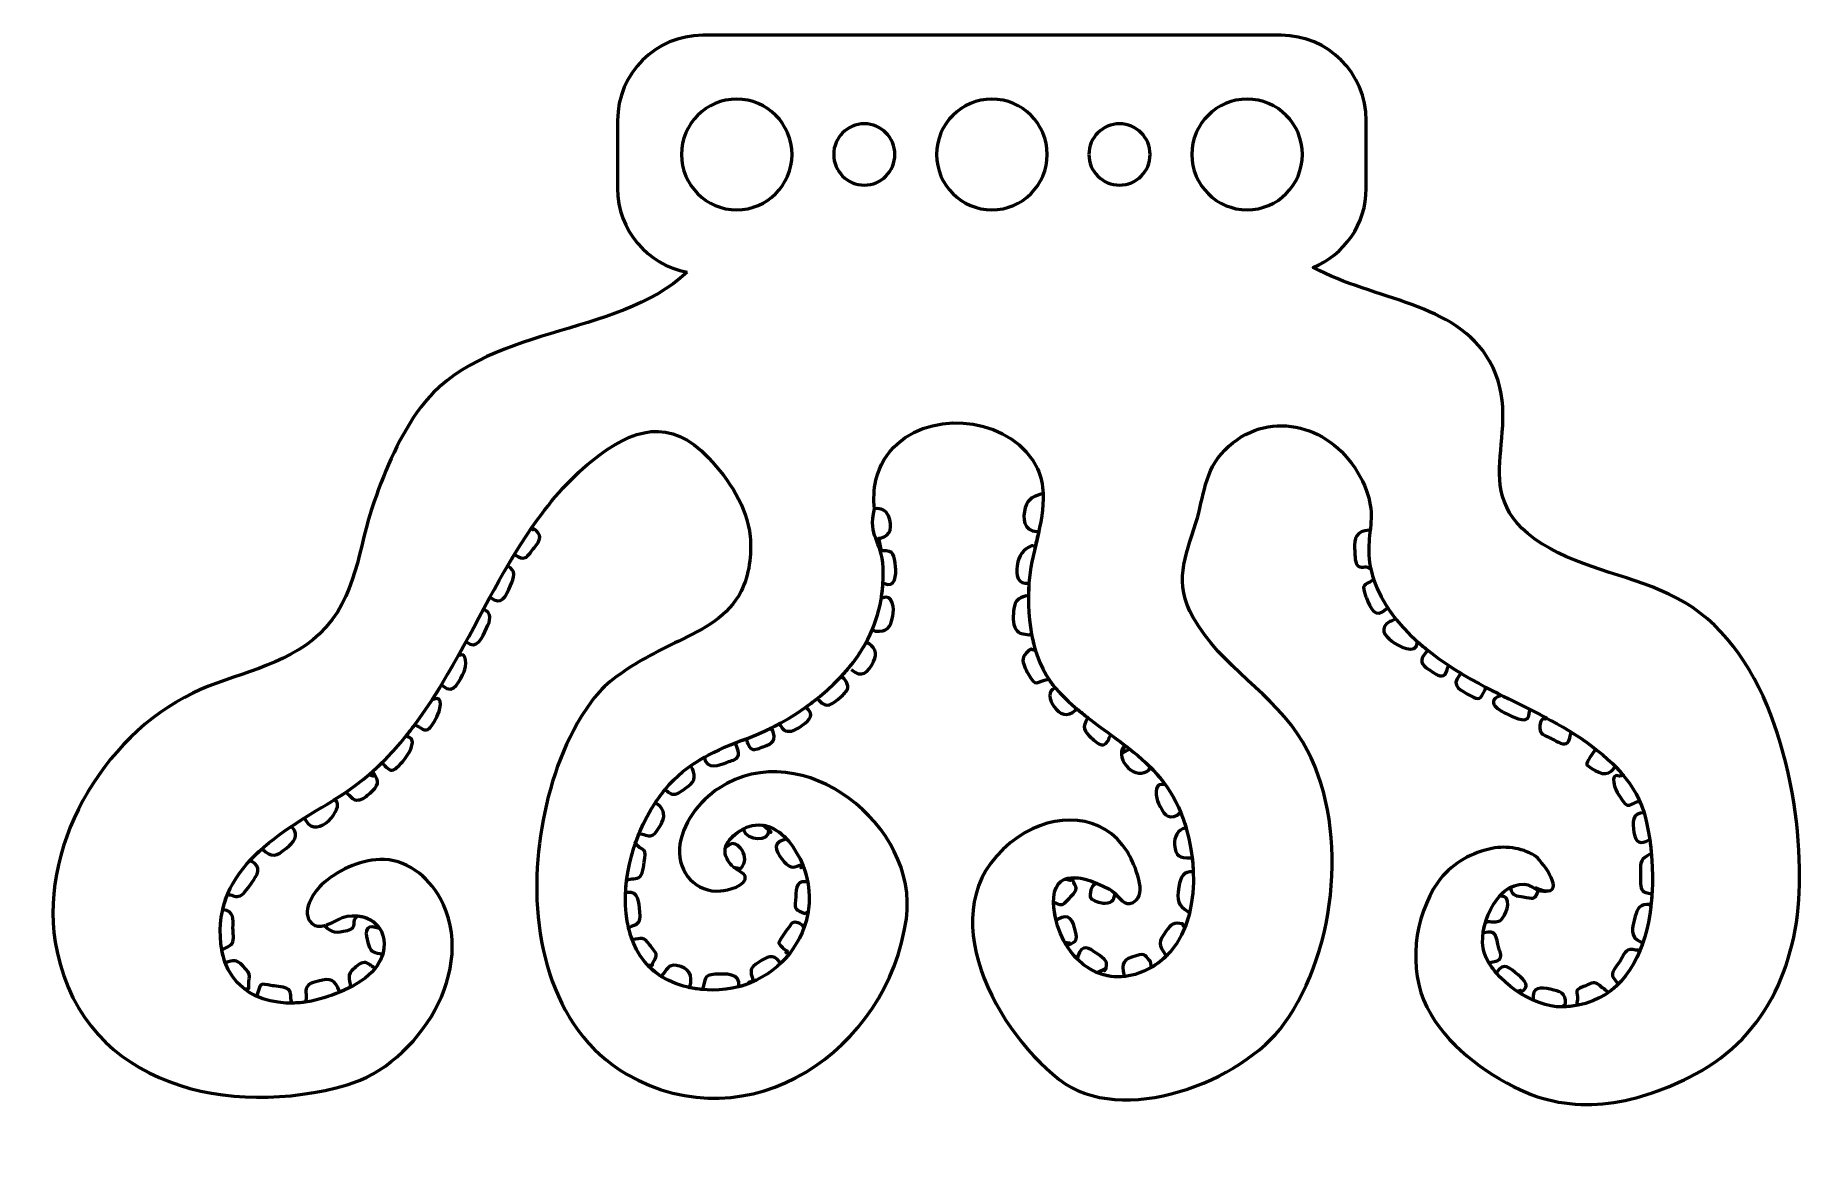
# Model space of a CAD drawing. Header units: centimetres. Extents: x -15.6 to -5.3, y -15.8 to -9.3.
import ezdxf

# ---------------------------------------------------------------- set-up
doc = ezdxf.new("R2010")
doc.units = ezdxf.units.CM
doc.header["$MEASUREMENT"] = 0
doc.layers.add('Layer 1', color=7, linetype='Continuous')

msp = doc.modelspace()

# ---------------------------------------------------------------- linework, layer by layer
at = {"layer": 'Layer 1', "lineweight": 53}
for points, knots in [([(-11.79109, -10.69173), (-12.02373, -10.64889), (-12.19998, -10.44506), (-12.19998, -10.20004), (-12.19998, -10.20004), (-12.19998, -10.20004), (-12.19998, -9.80004), (-12.19998, -9.80004), (-12.19998, -9.80004), (-12.19998, -9.5239), (-11.97612, -9.30004), (-11.69998, -9.30004), (-11.69998, -9.30004), (-11.69998, -9.30004), (-8.29998, -9.30004), (-8.29998, -9.30004), (-8.29998, -9.30004), (-8.02384, -9.30004), (-7.79998, -9.5239), (-7.79998, -9.80004), (-7.79998, -9.80004), (-7.79998, -9.80004), (-7.79998, -10.20004), (-7.79998, -10.20004), (-7.79998, -10.20004), (-7.79998, -10.40968), (-7.92903, -10.58916), (-8.112, -10.66346), (-8.112, -10.66346), (-7.74788, -10.85958), (-7.27258, -10.86716), (-7.075, -11.21356), (-7.075, -11.21356), (-6.8362, -11.63224), (-7.27245, -12.00891), (-6.719, -12.3152), (-6.719, -12.3152), (-6.46778, -12.45423), (-6.1733, -12.48596), (-5.92719, -12.63236), (-5.92719, -12.63236), (-5.42402, -12.93162), (-5.25325, -13.70018), (-5.25268, -14.24438), (-5.25268, -14.24438), (-5.25224, -14.72686), (-5.43233, -15.17474), (-5.87045, -15.40462), (-5.87045, -15.40462), (-6.19148, -15.57309), (-6.55725, -15.65404), (-6.89393, -15.49438), (-6.89393, -15.49438), (-7.11283, -15.39059), (-7.33108, -15.22887), (-7.44325, -15.00876), (-7.44325, -15.00876), (-7.55546, -14.78856), (-7.51937, -14.4762), (-7.37906, -14.27585), (-7.37906, -14.27585), (-7.30514, -14.1703), (-7.20101, -14.11183), (-7.07823, -14.08049), (-7.07823, -14.08049), (-6.99105, -14.05821), (-6.88762, -14.07116), (-6.81059, -14.11852), (-6.81059, -14.11852), (-6.77143, -14.14263), (-6.64241, -14.31906), (-6.73029, -14.32632), (-6.73029, -14.32632), (-6.75332, -14.32821), (-6.77781, -14.31789), (-6.80252, -14.30727), (-6.80252, -14.30727), (-6.80252, -14.30727), (-6.78763, -14.32189), (-6.78763, -14.32189), (-6.78763, -14.32189), (-6.80633, -14.38155), (-6.82039, -14.37171), (-6.8768, -14.3605), (-6.8768, -14.3605), (-6.89141, -14.35758), (-6.91661, -14.35843), (-6.92896, -14.34967), (-6.92896, -14.34967), (-6.9425, -14.34006), (-6.96077, -14.30448), (-6.94637, -14.30867), (-6.94637, -14.30867), (-6.94637, -14.30867), (-6.94586, -14.3018), (-6.94586, -14.3018), (-6.94586, -14.3018), (-6.97219, -14.31424), (-6.99617, -14.33352), (-7.01729, -14.35723), (-7.01729, -14.35723), (-7.01729, -14.35723), (-7.00811, -14.35716), (-7.00811, -14.35716), (-7.00811, -14.35716), (-6.94286, -14.35489), (-6.97128, -14.4523), (-6.99697, -14.48279), (-6.99697, -14.48279), (-7.01575, -14.50512), (-7.00922, -14.50124), (-7.03888, -14.5071), (-7.03888, -14.5071), (-7.06075, -14.51145), (-7.08755, -14.4979), (-7.10069, -14.51587), (-7.10069, -14.51587), (-7.10618, -14.53548), (-7.11026, -14.55515), (-7.11281, -14.57439), (-7.11281, -14.57439), (-7.11281, -14.57439), (-7.10952, -14.57325), (-7.10952, -14.57325), (-7.10952, -14.57325), (-7.03074, -14.54932), (-7.03792, -14.59906), (-7.02143, -14.66154), (-7.02143, -14.66154), (-7.0163, -14.68113), (-7.0018, -14.70311), (-7.01299, -14.7222), (-7.01299, -14.7222), (-7.02552, -14.74362), (-7.07024, -14.74251), (-7.06983, -14.74965), (-7.06983, -14.74965), (-7.06983, -14.74965), (-7.08227, -14.74259), (-7.08227, -14.74259), (-7.08227, -14.74259), (-7.0695, -14.76512), (-7.05359, -14.78724), (-7.03527, -14.80849), (-7.03527, -14.80849), (-7.03527, -14.80849), (-7.03456, -14.80695), (-7.03456, -14.80695), (-7.03456, -14.80695), (-6.99239, -14.73913), (-6.95431, -14.77929), (-6.90679, -14.8192), (-6.90679, -14.8192), (-6.86945, -14.85054), (-6.83003, -14.88871), (-6.89255, -14.92149), (-6.89255, -14.92149), (-6.89403, -14.91723), (-6.89431, -14.91287), (-6.89346, -14.90837), (-6.89346, -14.90837), (-6.89346, -14.90837), (-6.91337, -14.91496), (-6.91337, -14.91496), (-6.91337, -14.91496), (-6.88292, -14.93536), (-6.85091, -14.9532), (-6.81872, -14.96763), (-6.81872, -14.96763), (-6.81872, -14.96763), (-6.81848, -14.96571), (-6.81848, -14.96571), (-6.81848, -14.96571), (-6.82781, -14.88618), (-6.77311, -14.89197), (-6.71825, -14.90398), (-6.71825, -14.90398), (-6.65965, -14.91682), (-6.62624, -14.92106), (-6.62885, -14.99025), (-6.62885, -14.99025), (-6.62885, -14.99025), (-6.64907, -15.00744), (-6.64907, -15.00744), (-6.64907, -15.00744), (-6.61679, -15.00663), (-6.5863, -15.00336), (-6.55747, -14.99792), (-6.55747, -14.99792), (-6.55747, -14.99792), (-6.56273, -14.98335), (-6.56273, -14.98335), (-6.56273, -14.98335), (-6.54134, -14.92845), (-6.59787, -14.9154), (-6.52217, -14.88754), (-6.52217, -14.88754), (-6.50545, -14.88137), (-6.47599, -14.86338), (-6.45775, -14.8652), (-6.45775, -14.8652), (-6.43584, -14.86739), (-6.41367, -14.89943), (-6.4084, -14.89517), (-6.4084, -14.89517), (-6.40225, -14.90431), (-6.38752, -14.91465), (-6.37752, -14.92163), (-6.37752, -14.92163), (-6.37752, -14.92163), (-6.37766, -14.92311), (-6.37766, -14.92311), (-6.37766, -14.92311), (-6.35661, -14.90828), (-6.3371, -14.89171), (-6.31895, -14.87369), (-6.31895, -14.87369), (-6.31895, -14.87369), (-6.32018, -14.8731), (-6.32018, -14.8731), (-6.32018, -14.8731), (-6.36809, -14.81142), (-6.3628, -14.81489), (-6.31541, -14.74931), (-6.31541, -14.74931), (-6.30109, -14.72949), (-6.28546, -14.68606), (-6.26285, -14.67438), (-6.26285, -14.67438), (-6.24435, -14.66477), (-6.22164, -14.67477), (-6.20112, -14.67466), (-6.20112, -14.67466), (-6.20112, -14.67466), (-6.19504, -14.68445), (-6.19504, -14.68445), (-6.19504, -14.68445), (-6.18737, -14.66632), (-6.18034, -14.64772), (-6.1739, -14.62873), (-6.1739, -14.62873), (-6.1739, -14.62873), (-6.18347, -14.62617), (-6.18347, -14.62617), (-6.18347, -14.62617), (-6.25776, -14.59485), (-6.23582, -14.54358), (-6.21887, -14.47527), (-6.21887, -14.47527), (-6.20764, -14.4299), (-6.18919, -14.40129), (-6.13498, -14.40569), (-6.13498, -14.40569), (-6.13498, -14.40569), (-6.12721, -14.41667), (-6.12721, -14.41667), (-6.12721, -14.41667), (-6.12428, -14.39242), (-6.12207, -14.368), (-6.12049, -14.34355), (-6.12049, -14.34355), (-6.12049, -14.34355), (-6.12175, -14.34393), (-6.12175, -14.34393), (-6.12175, -14.34393), (-6.14986, -14.33438), (-6.16547, -14.34192), (-6.18017, -14.31745), (-6.18017, -14.31745), (-6.19159, -14.29841), (-6.18645, -14.24115), (-6.18753, -14.2182), (-6.18753, -14.2182), (-6.19055, -14.15286), (-6.18542, -14.13842), (-6.13056, -14.11023), (-6.13056, -14.11023), (-6.13056, -14.11023), (-6.12344, -14.11338), (-6.12344, -14.11338), (-6.12344, -14.11338), (-6.12607, -14.08347), (-6.12952, -14.05416), (-6.13368, -14.02565), (-6.13368, -14.02565), (-6.13368, -14.02565), (-6.1394, -14.02644), (-6.1394, -14.02644), (-6.1394, -14.02644), (-6.19148, -14.0554), (-6.2143, -14.04475), (-6.22637, -13.98282), (-6.22637, -13.98282), (-6.23736, -13.92628), (-6.23968, -13.86645), (-6.167, -13.86724), (-6.167, -13.86724), (-6.17441, -13.84308), (-6.18336, -13.81968), (-6.1937, -13.79699), (-6.1937, -13.79699), (-6.1937, -13.79699), (-6.20112, -13.80154), (-6.20112, -13.80154), (-6.20112, -13.80154), (-6.21986, -13.80353), (-6.24848, -13.82787), (-6.26631, -13.82255), (-6.26631, -13.82255), (-6.2819, -13.81792), (-6.30768, -13.77288), (-6.31802, -13.75924), (-6.31802, -13.75924), (-6.33341, -13.73896), (-6.37861, -13.62933), (-6.31138, -13.6516), (-6.31138, -13.6516), (-6.31138, -13.6516), (-6.28791, -13.64832), (-6.28791, -13.64832), (-6.28791, -13.64832), (-6.30293, -13.63011), (-6.3189, -13.61244), (-6.33565, -13.59527), (-6.33565, -13.59527), (-6.33565, -13.59527), (-6.33857, -13.60027), (-6.33857, -13.60027), (-6.33857, -13.60027), (-6.38699, -13.66417), (-6.43527, -13.63496), (-6.50118, -13.58811), (-6.50118, -13.58811), (-6.51218, -13.58029), (-6.48883, -13.54239), (-6.44988, -13.494), (-6.44988, -13.494), (-6.49584, -13.45826), (-6.54487, -13.4249), (-6.59547, -13.3935), (-6.59547, -13.3935), (-6.59547, -13.3935), (-6.598, -13.40025), (-6.598, -13.40025), (-6.598, -13.40025), (-6.59774, -13.40105), (-6.6032, -13.452), (-6.62435, -13.46109), (-6.62435, -13.46109), (-6.64652, -13.47057), (-6.69523, -13.43856), (-6.71409, -13.42932), (-6.71409, -13.42932), (-6.72944, -13.42174), (-6.76528, -13.40844), (-6.77458, -13.39389), (-6.77458, -13.39389), (-6.78794, -13.37304), (-6.77825, -13.30234), (-6.74794, -13.31645), (-6.74794, -13.31645), (-6.74794, -13.31645), (-6.74135, -13.30968), (-6.74135, -13.30968), (-6.74135, -13.30968), (-6.77315, -13.29258), (-6.80501, -13.27605), (-6.83657, -13.26002), (-6.83657, -13.26002), (-6.83657, -13.26002), (-6.84054, -13.27237), (-6.84054, -13.27237), (-6.84054, -13.27237), (-6.83768, -13.35741), (-6.92447, -13.30785), (-6.96164, -13.2918), (-6.96164, -13.2918), (-6.99586, -13.27702), (-7.11024, -13.22305), (-7.01627, -13.17915), (-7.01627, -13.17915), (-7.01268, -13.18644), (-7.01221, -13.17132), (-7.01627, -13.17915), (-7.01627, -13.17915), (-7.01627, -13.17915), (-7.01014, -13.17363), (-7.01014, -13.17363), (-7.01014, -13.17363), (-7.03784, -13.15986), (-7.0647, -13.14635), (-7.09043, -13.13303), (-7.09043, -13.13303), (-7.09043, -13.13303), (-7.0943, -13.13101), (-7.0943, -13.13101), (-7.0943, -13.13101), (-7.0943, -13.13101), (-7.10071, -13.1445), (-7.10071, -13.1445), (-7.10071, -13.1445), (-7.12844, -13.1976), (-7.13254, -13.21127), (-7.18902, -13.17868), (-7.18902, -13.17868), (-7.23654, -13.15125), (-7.31039, -13.12298), (-7.24943, -13.05668), (-7.24943, -13.05668), (-7.25132, -13.06244), (-7.24754, -13.05094), (-7.24943, -13.05668), (-7.24943, -13.05668), (-7.24943, -13.05668), (-7.2399, -13.04961), (-7.2399, -13.04961), (-7.2399, -13.04961), (-7.26463, -13.03467), (-7.28932, -13.01913), (-7.31378, -13.00295), (-7.31378, -13.00295), (-7.31378, -13.00295), (-7.32119, -13.0122), (-7.32119, -13.0122), (-7.32119, -13.0122), (-7.32092, -13.01259), (-7.32808, -13.05375), (-7.34529, -13.06091), (-7.34529, -13.06091), (-7.37284, -13.07231), (-7.41077, -13.039), (-7.43151, -13.02618), (-7.43151, -13.02618), (-7.47833, -12.99738), (-7.49081, -12.96637), (-7.44493, -12.92262), (-7.44493, -12.92262), (-7.44335, -12.92604), (-7.44645, -12.91919), (-7.44493, -12.92262), (-7.44493, -12.92262), (-7.44493, -12.92262), (-7.43363, -12.9165), (-7.43363, -12.9165), (-7.43363, -12.9165), (-7.45574, -12.89902), (-7.47734, -12.88095), (-7.49828, -12.86228), (-7.49828, -12.86228), (-7.50155, -12.94763), (-7.61762, -12.88568), (-7.64966, -12.85958), (-7.64966, -12.85958), (-7.69465, -12.82294), (-7.72457, -12.78282), (-7.66073, -12.74323), (-7.66073, -12.74323), (-7.65664, -12.7468), (-7.62724, -12.72473), (-7.62545, -12.72998), (-7.62545, -12.72998), (-7.62545, -12.72998), (-7.62527, -12.72987), (-7.62527, -12.72987), (-7.62527, -12.72987), (-7.64247, -12.70848), (-7.65861, -12.68646), (-7.67355, -12.66381), (-7.67355, -12.66381), (-7.67355, -12.66381), (-7.68279, -12.66825), (-7.68279, -12.66825), (-7.68279, -12.66825), (-7.74194, -12.73633), (-7.78085, -12.65848), (-7.79927, -12.60479), (-7.79927, -12.60479), (-7.80335, -12.59288), (-7.81857, -12.55461), (-7.81529, -12.54257), (-7.81529, -12.54257), (-7.80697, -12.51219), (-7.7693, -12.51878), (-7.75775, -12.49185), (-7.75775, -12.49185), (-7.75775, -12.49185), (-7.75746, -12.49187), (-7.75746, -12.49187), (-7.75746, -12.49187), (-7.76502, -12.469), (-7.77069, -12.4475), (-7.77488, -12.42709), (-7.77488, -12.42709), (-7.77488, -12.42709), (-7.78421, -12.43012), (-7.78421, -12.43012), (-7.78421, -12.43012), (-7.80323, -12.40971), (-7.83291, -12.43935), (-7.8551, -12.40927), (-7.8551, -12.40927), (-7.86717, -12.39287), (-7.86707, -12.33796), (-7.86815, -12.31755), (-7.86815, -12.31755), (-7.87159, -12.25476), (-7.85655, -12.20874), (-7.78356, -12.20766), (-7.78356, -12.20766), (-7.78119, -12.20915), (-7.77907, -12.21081), (-7.77718, -12.21267), (-7.77718, -12.21267), (-7.76669, -12.11433), (-7.75956, -12.01917), (-7.85319, -11.86347), (-7.85319, -11.86347), (-8.02355, -11.58021), (-8.38518, -11.49026), (-8.63134, -11.7365), (-8.63134, -11.7365), (-8.75381, -11.85903), (-8.75228, -12.00922), (-8.80097, -12.16358), (-8.80097, -12.16358), (-8.86551, -12.36832), (-8.93189, -12.51356), (-8.81675, -12.72031), (-8.81675, -12.72031), (-8.6549, -13.01094), (-8.34221, -13.16465), (-8.17211, -13.45321), (-8.17211, -13.45321), (-7.8934, -13.92616), (-7.96928, -14.67164), (-8.2817, -15.1058), (-8.2817, -15.1058), (-8.52716, -15.44694), (-9.23859, -15.72029), (-9.60407, -15.43323), (-9.60407, -15.43323), (-10.00812, -15.11588), (-10.38838, -14.37801), (-9.84447, -14.00838), (-9.84447, -14.00838), (-9.63275, -13.8645), (-9.34507, -13.86502), (-9.20386, -14.09746), (-9.20386, -14.09746), (-9.1719, -14.15007), (-9.08991, -14.32443), (-9.15043, -14.37869), (-9.15043, -14.37869), (-9.20723, -14.42961), (-9.2391, -14.37984), (-9.27653, -14.34198), (-9.27653, -14.34198), (-9.27913, -14.34999), (-9.28096, -14.37536), (-9.29445, -14.38691), (-9.29445, -14.38691), (-9.30592, -14.39677), (-9.33212, -14.39825), (-9.34652, -14.39709), (-9.34652, -14.39709), (-9.36341, -14.39569), (-9.4091, -14.38425), (-9.41837, -14.3685), (-9.41837, -14.3685), (-9.43147, -14.34634), (-9.41168, -14.28869), (-9.39377, -14.2866), (-9.39377, -14.2866), (-9.39377, -14.2866), (-9.39061, -14.27769), (-9.39061, -14.27769), (-9.39061, -14.27769), (-9.46404, -14.2485), (-9.52757, -14.23909), (-9.5718, -14.25743), (-9.5718, -14.25743), (-9.5718, -14.25743), (-9.5393, -14.26456), (-9.5393, -14.26456), (-9.5393, -14.26456), (-9.53322, -14.26254), (-9.53392, -14.2581), (-9.52705, -14.26063), (-9.52705, -14.26063), (-9.50211, -14.30704), (-9.49219, -14.31543), (-9.53381, -14.35732), (-9.53381, -14.35732), (-9.54245, -14.36598), (-9.57469, -14.40274), (-9.58541, -14.40587), (-9.58541, -14.40587), (-9.60548, -14.41175), (-9.62321, -14.39295), (-9.63761, -14.39229), (-9.63761, -14.39229), (-9.63744, -14.40585), (-9.63644, -14.42043), (-9.63453, -14.43615), (-9.63453, -14.43615), (-9.63191, -14.4576), (-9.62798, -14.47877), (-9.62285, -14.49951), (-9.62285, -14.49951), (-9.62285, -14.49951), (-9.61425, -14.49387), (-9.61425, -14.49387), (-9.61425, -14.49387), (-9.54224, -14.45005), (-9.52255, -14.50335), (-9.50831, -14.56464), (-9.50831, -14.56464), (-9.49661, -14.61492), (-9.50201, -14.62464), (-9.5526, -14.6426), (-9.5526, -14.6426), (-9.55121, -14.63764), (-9.54821, -14.63366), (-9.54368, -14.63058), (-9.54368, -14.63058), (-9.54368, -14.63058), (-9.57325, -14.62624), (-9.57325, -14.62624), (-9.57325, -14.62624), (-9.55229, -14.66397), (-9.52676, -14.69822), (-9.49736, -14.72744), (-9.49736, -14.72744), (-9.49736, -14.72744), (-9.49519, -14.70993), (-9.49519, -14.70993), (-9.49519, -14.70993), (-9.46767, -14.63296), (-9.43041, -14.66143), (-9.38021, -14.69562), (-9.38021, -14.69562), (-9.33758, -14.72461), (-9.30778, -14.74425), (-9.33734, -14.7959), (-9.33734, -14.7959), (-9.33551, -14.78996), (-9.33227, -14.78481), (-9.32762, -14.78049), (-9.32762, -14.78049), (-9.32762, -14.78049), (-9.38117, -14.80626), (-9.38117, -14.80626), (-9.38117, -14.80626), (-9.33094, -14.82723), (-9.27522, -14.8359), (-9.21576, -14.8286), (-9.21576, -14.8286), (-9.21576, -14.8286), (-9.22179, -14.8246), (-9.22179, -14.8246), (-9.22179, -14.8246), (-9.24187, -14.74644), (-9.22973, -14.72996), (-9.15197, -14.70655), (-9.15197, -14.70655), (-9.09247, -14.68859), (-9.09893, -14.71187), (-9.06746, -14.74081), (-9.06746, -14.74081), (-9.06746, -14.74081), (-9.06221, -14.77572), (-9.06221, -14.77572), (-9.06221, -14.77572), (-9.02571, -14.75475), (-8.99393, -14.72943), (-8.9664, -14.7007), (-8.9664, -14.7007), (-8.9664, -14.7007), (-8.97925, -14.70112), (-8.97925, -14.70112), (-8.97925, -14.70112), (-9.02162, -14.64156), (-9.02108, -14.62756), (-8.97827, -14.56539), (-8.97827, -14.56539), (-8.94633, -14.51904), (-8.93108, -14.50928), (-8.8776, -14.52012), (-8.8776, -14.52012), (-8.87621, -14.52459), (-8.87481, -14.52906), (-8.87342, -14.53356), (-8.87342, -14.53356), (-8.87342, -14.53356), (-8.86674, -14.54323), (-8.86674, -14.54323), (-8.86674, -14.54323), (-8.85447, -14.51281), (-8.84463, -14.48101), (-8.83699, -14.44831), (-8.83699, -14.44831), (-8.83699, -14.44831), (-8.84696, -14.44977), (-8.84696, -14.44977), (-8.84696, -14.44977), (-8.9106, -14.40548), (-8.91277, -14.38797), (-8.90086, -14.30118), (-8.90086, -14.30118), (-8.89291, -14.2434), (-8.87266, -14.20955), (-8.81654, -14.21487), (-8.81654, -14.21487), (-8.81767, -14.18563), (-8.82002, -14.15652), (-8.82349, -14.12781), (-8.82349, -14.12781), (-8.82349, -14.12781), (-8.83373, -14.13227), (-8.83373, -14.13227), (-8.83373, -14.13227), (-8.89574, -14.13209), (-8.92256, -14.12529), (-8.92649, -14.05548), (-8.92649, -14.05548), (-8.92922, -14.00747), (-8.91047, -13.96713), (-8.85974, -13.95556), (-8.85974, -13.95556), (-8.85974, -13.95556), (-8.85848, -13.95624), (-8.85848, -13.95624), (-8.85848, -13.95624), (-8.86385, -13.93785), (-8.86964, -13.91997), (-8.87582, -13.90272), (-8.87582, -13.90272), (-8.88067, -13.88917), (-8.88578, -13.87602), (-8.89112, -13.86319), (-8.89112, -13.86319), (-8.89112, -13.86319), (-8.90868, -13.88091), (-8.90868, -13.88091), (-8.90868, -13.88091), (-8.97263, -13.90879), (-8.99137, -13.87206), (-9.02072, -13.81244), (-9.02072, -13.81244), (-9.03609, -13.78121), (-9.04857, -13.69759), (-9.00129, -13.70013), (-9.00129, -13.70013), (-9.00129, -13.70013), (-8.98125, -13.70189), (-8.98125, -13.70189), (-8.98125, -13.70189), (-9.00878, -13.66394), (-9.03886, -13.62953), (-9.07082, -13.59749), (-9.07082, -13.59749), (-9.07082, -13.59749), (-9.07627, -13.61191), (-9.07627, -13.61191), (-9.07627, -13.61191), (-9.14575, -13.6886), (-9.28473, -13.55768), (-9.22352, -13.47293), (-9.22352, -13.47293), (-9.2198, -13.48911), (-9.2236, -13.50458), (-9.23502, -13.51931), (-9.23502, -13.51931), (-9.23502, -13.51931), (-9.19004, -13.49274), (-9.19004, -13.49274), (-9.19004, -13.49274), (-9.22589, -13.46444), (-9.26289, -13.43719), (-9.30041, -13.40981), (-9.30041, -13.40981), (-9.30041, -13.40981), (-9.30998, -13.42671), (-9.30998, -13.42671), (-9.30998, -13.42671), (-9.3089, -13.43027), (-9.32385, -13.46322), (-9.34409, -13.46745), (-9.34409, -13.46745), (-9.36765, -13.47244), (-9.397, -13.44357), (-9.41602, -13.42671), (-9.41602, -13.42671), (-9.45824, -13.38924), (-9.4717, -13.36263), (-9.43785, -13.31206), (-9.43785, -13.31206), (-9.43785, -13.31206), (-9.43408, -13.31049), (-9.43408, -13.31049), (-9.43408, -13.31049), (-9.45671, -13.29291), (-9.47923, -13.27479), (-9.50152, -13.25587), (-9.50152, -13.25587), (-9.50152, -13.25587), (-9.50842, -13.26356), (-9.50842, -13.26356), (-9.50842, -13.26356), (-9.6011, -13.35777), (-9.71122, -13.16212), (-9.6319, -13.13569), (-9.6319, -13.13569), (-9.6319, -13.13569), (-9.62667, -13.13461), (-9.62667, -13.13461), (-9.62667, -13.13461), (-9.64089, -13.11771), (-9.65393, -13.10016), (-9.66587, -13.08207), (-9.66587, -13.08207), (-9.66587, -13.08207), (-9.66716, -13.08275), (-9.66716, -13.08275), (-9.66716, -13.08275), (-9.7385, -13.09011), (-9.73781, -13.14336), (-9.78907, -13.04733), (-9.78907, -13.04733), (-9.80096, -13.025), (-9.8207, -12.98854), (-9.81728, -12.96229), (-9.81728, -12.96229), (-9.81395, -12.93684), (-9.7646, -12.891), (-9.76419, -12.91077), (-9.76419, -12.91077), (-9.76419, -12.91077), (-9.7439, -12.91343), (-9.7439, -12.91343), (-9.7439, -12.91343), (-9.75368, -12.88145), (-9.76138, -12.8487), (-9.76734, -12.81549), (-9.76734, -12.81549), (-9.76734, -12.81549), (-9.78181, -12.82258), (-9.78181, -12.82258), (-9.78181, -12.82258), (-9.81458, -12.81315), (-9.83907, -12.82067), (-9.85925, -12.78899), (-9.85925, -12.78899), (-9.87955, -12.75703), (-9.87593, -12.70303), (-9.87098, -12.6681), (-9.87098, -12.6681), (-9.86398, -12.61843), (-9.84731, -12.60897), (-9.79946, -12.59327), (-9.79946, -12.59327), (-9.79946, -12.59327), (-9.7846, -12.59754), (-9.7846, -12.59754), (-9.7846, -12.59754), (-9.78448, -12.57098), (-9.78371, -12.54454), (-9.78239, -12.51838), (-9.78239, -12.51838), (-9.84961, -12.528), (-9.85951, -12.46906), (-9.8515, -12.41568), (-9.8515, -12.41568), (-9.84219, -12.35375), (-9.81812, -12.32112), (-9.76416, -12.29783), (-9.76416, -12.29783), (-9.76416, -12.29783), (-9.74644, -12.30687), (-9.74644, -12.30687), (-9.74644, -12.30687), (-9.73943, -12.27632), (-9.73223, -12.24543), (-9.72561, -12.21451), (-9.72561, -12.21451), (-9.72561, -12.21451), (-9.73331, -12.21404), (-9.73331, -12.21404), (-9.73331, -12.21404), (-9.81594, -12.21391), (-9.82049, -12.13529), (-9.80393, -12.07498), (-9.80393, -12.07498), (-9.78827, -12.018), (-9.75009, -12.00786), (-9.69918, -11.99106), (-9.69918, -11.99106), (-9.70097, -11.94036), (-9.71039, -11.89188), (-9.73166, -11.84727), (-9.73166, -11.84727), (-9.87233, -11.55207), (-10.3239, -11.49212), (-10.55544, -11.69904), (-10.55544, -11.69904), (-10.61523, -11.75247), (-10.66037, -11.82373), (-10.68167, -11.91331), (-10.68167, -11.91331), (-10.69482, -11.96864), (-10.69572, -12.0247), (-10.69071, -12.08101), (-10.69071, -12.08101), (-10.6508, -12.07815), (-10.62318, -12.08691), (-10.60864, -12.12203), (-10.60864, -12.12203), (-10.58213, -12.18609), (-10.59252, -12.23807), (-10.65495, -12.25373), (-10.65495, -12.25373), (-10.65495, -12.25373), (-10.66367, -12.25326), (-10.66367, -12.25326), (-10.66367, -12.25326), (-10.65889, -12.27881), (-10.65423, -12.30431), (-10.65024, -12.32972), (-10.65024, -12.32972), (-10.65024, -12.32972), (-10.6461, -12.32868), (-10.6461, -12.32868), (-10.6461, -12.32868), (-10.57253, -12.32661), (-10.57393, -12.35241), (-10.56673, -12.42204), (-10.56673, -12.42204), (-10.56213, -12.46681), (-10.56401, -12.55337), (-10.6373, -12.51831), (-10.6373, -12.51831), (-10.6373, -12.51831), (-10.63992, -12.51679), (-10.63992, -12.51679), (-10.63992, -12.51679), (-10.64163, -12.54686), (-10.64493, -12.5768), (-10.64982, -12.60646), (-10.64982, -12.60646), (-10.64982, -12.60646), (-10.64612, -12.60652), (-10.64612, -12.60652), (-10.64612, -12.60652), (-10.57685, -12.57714), (-10.57455, -12.67169), (-10.5823, -12.7108), (-10.5823, -12.7108), (-10.59616, -12.78067), (-10.61262, -12.80398), (-10.68581, -12.80054), (-10.68581, -12.80054), (-10.68581, -12.80054), (-10.70197, -12.7895), (-10.70197, -12.7895), (-10.70197, -12.7895), (-10.71277, -12.81554), (-10.72494, -12.84105), (-10.73846, -12.86589), (-10.73846, -12.86589), (-10.74527, -12.8784), (-10.75241, -12.89075), (-10.75991, -12.90291), (-10.75991, -12.90291), (-10.78252, -12.9396), (-10.80817, -12.97528), (-10.83633, -13.00974), (-10.83633, -13.00974), (-10.85362, -13.03089), (-10.87185, -13.05158), (-10.8909, -13.07176), (-10.8909, -13.07176), (-10.8909, -13.07176), (-10.87983, -13.07394), (-10.87983, -13.07394), (-10.87983, -13.07394), (-10.88061, -13.05985), (-10.84236, -13.10841), (-10.84668, -13.13313), (-10.84668, -13.13313), (-10.85019, -13.15331), (-10.87414, -13.17372), (-10.88861, -13.18644), (-10.88861, -13.18644), (-10.93792, -13.22979), (-10.97097, -13.25925), (-11.01654, -13.20623), (-11.01654, -13.20623), (-11.01654, -13.20623), (-11.02725, -13.19686), (-11.02725, -13.19686), (-11.02725, -13.19686), (-11.04903, -13.21428), (-11.07133, -13.23109), (-11.09407, -13.24726), (-11.09407, -13.24726), (-11.04087, -13.28652), (-11.06861, -13.3228), (-11.11257, -13.35174), (-11.11257, -13.35174), (-11.1346, -13.36627), (-11.16056, -13.38642), (-11.1885, -13.38823), (-11.1885, -13.38823), (-11.23032, -13.39092), (-11.22792, -13.3673), (-11.25026, -13.34733), (-11.25026, -13.34733), (-11.25026, -13.34733), (-11.25118, -13.34511), (-11.25118, -13.34511), (-11.25118, -13.34511), (-11.26883, -13.35466), (-11.28658, -13.3638), (-11.30436, -13.37251), (-11.30436, -13.37251), (-11.30436, -13.37251), (-11.29436, -13.38262), (-11.29436, -13.38262), (-11.29436, -13.38262), (-11.29545, -13.37464), (-11.29409, -13.37327), (-11.29026, -13.37854), (-11.29026, -13.37854), (-11.2653, -13.4403), (-11.28608, -13.45758), (-11.3446, -13.47951), (-11.3446, -13.47951), (-11.36225, -13.48613), (-11.39313, -13.50159), (-11.41262, -13.49217), (-11.41262, -13.49217), (-11.43138, -13.48314), (-11.438, -13.43994), (-11.44869, -13.43554), (-11.44869, -13.43554), (-11.44869, -13.43554), (-11.44911, -13.43376), (-11.44911, -13.43376), (-11.44911, -13.43376), (-11.46986, -13.4415), (-11.49034, -13.4493), (-11.51052, -13.45728), (-11.51052, -13.45728), (-11.51052, -13.45728), (-11.50602, -13.462), (-11.50602, -13.462), (-11.50602, -13.462), (-11.508, -13.46334), (-11.4807, -13.51269), (-11.49246, -13.53649), (-11.49246, -13.53649), (-11.50245, -13.5567), (-11.53353, -13.56039), (-11.55441, -13.56882), (-11.55441, -13.56882), (-11.60511, -13.58925), (-11.67466, -13.6199), (-11.69122, -13.54137), (-11.69122, -13.54137), (-11.69122, -13.54137), (-11.69121, -13.54116), (-11.69121, -13.54116), (-11.69121, -13.54116), (-11.7183, -13.55637), (-11.74461, -13.57278), (-11.77011, -13.59073), (-11.77011, -13.59073), (-11.73993, -13.64326), (-11.73823, -13.67697), (-11.78835, -13.71379), (-11.78835, -13.71379), (-11.80438, -13.72557), (-11.84162, -13.75446), (-11.86122, -13.75764), (-11.86122, -13.75764), (-11.8896, -13.76225), (-11.90415, -13.74256), (-11.9218, -13.73088), (-11.9218, -13.73088), (-11.94203, -13.75542), (-11.96124, -13.78167), (-11.97934, -13.80927), (-11.97934, -13.80927), (-11.93282, -13.83432), (-11.915, -13.87213), (-11.94028, -13.92474), (-11.94028, -13.92474), (-11.9502, -13.94533), (-11.97547, -13.99225), (-11.99979, -14.00127), (-11.99979, -14.00127), (-12.02296, -14.00988), (-12.0504, -13.98799), (-12.07047, -13.99116), (-12.07047, -13.99116), (-12.07047, -13.99116), (-12.07307, -13.98836), (-12.07307, -13.98836), (-12.07307, -13.98836), (-12.08119, -14.00815), (-12.08882, -14.02821), (-12.09582, -14.0485), (-12.09582, -14.0485), (-12.09582, -14.0485), (-12.0925, -14.04847), (-12.0925, -14.04847), (-12.0925, -14.04847), (-12.0624, -14.09054), (-12.03099, -14.06736), (-12.04047, -14.13284), (-12.04047, -14.13284), (-12.04433, -14.15948), (-12.04774, -14.22084), (-12.06771, -14.24069), (-12.06771, -14.24069), (-12.08806, -14.26095), (-12.12294, -14.24836), (-12.14542, -14.26456), (-12.14542, -14.26456), (-12.14542, -14.26456), (-12.14652, -14.26343), (-12.14652, -14.26343), (-12.14652, -14.26343), (-12.14979, -14.28922), (-12.15206, -14.31495), (-12.15317, -14.34043), (-12.15317, -14.34043), (-12.15317, -14.34043), (-12.14544, -14.33512), (-12.14544, -14.33512), (-12.14544, -14.33512), (-12.0714, -14.32701), (-12.07585, -14.39114), (-12.06992, -14.44946), (-12.06992, -14.44946), (-12.06209, -14.52648), (-12.08318, -14.51252), (-12.13551, -14.54345), (-12.13551, -14.54345), (-12.12982, -14.56731), (-12.12279, -14.59052), (-12.11429, -14.61288), (-12.11429, -14.61288), (-12.05829, -14.60492), (-12.04668, -14.59224), (-12.01087, -14.64378), (-12.01087, -14.64378), (-12.00342, -14.65451), (-11.97605, -14.68704), (-11.97422, -14.69769), (-11.97422, -14.69769), (-11.96999, -14.72252), (-11.99727, -14.74616), (-11.9955, -14.76285), (-11.9955, -14.76285), (-11.9955, -14.76285), (-12.02289, -14.76205), (-12.02289, -14.76205), (-12.02289, -14.76205), (-12.00011, -14.78644), (-11.97418, -14.80841), (-11.94477, -14.82741), (-11.94477, -14.82741), (-11.94477, -14.82741), (-11.94256, -14.8246), (-11.94256, -14.8246), (-11.94256, -14.8246), (-11.91138, -14.79288), (-11.90428, -14.75531), (-11.85435, -14.76386), (-11.85435, -14.76386), (-11.7784, -14.7768), (-11.75604, -14.81998), (-11.775, -14.89075), (-11.775, -14.89075), (-11.775, -14.89075), (-11.78248, -14.89296), (-11.78248, -14.89296), (-11.78248, -14.89296), (-11.75637, -14.89865), (-11.72871, -14.90283), (-11.69946, -14.90538), (-11.69946, -14.90538), (-11.69946, -14.90538), (-11.70005, -14.90398), (-11.70005, -14.90398), (-11.70005, -14.90398), (-11.68224, -14.84566), (-11.69885, -14.82018), (-11.62699, -14.8158), (-11.62699, -14.8158), (-11.56842, -14.81223), (-11.47224, -14.80759), (-11.48813, -14.88939), (-11.48813, -14.88939), (-11.46588, -14.8835), (-11.44422, -14.87628), (-11.4232, -14.86789), (-11.4232, -14.86789), (-11.4232, -14.86789), (-11.43105, -14.86429), (-11.43105, -14.86429), (-11.43105, -14.86429), (-11.42187, -14.86129), (-11.41284, -14.85791), (-11.40396, -14.85416), (-11.40396, -14.85416), (-11.42177, -14.78964), (-11.42604, -14.78163), (-11.36932, -14.74425), (-11.36932, -14.74425), (-11.32546, -14.71536), (-11.28509, -14.69017), (-11.24583, -14.74523), (-11.24583, -14.74523), (-11.24583, -14.74523), (-11.24387, -14.75314), (-11.24387, -14.75314), (-11.24387, -14.75314), (-11.22409, -14.73441), (-11.2057, -14.71437), (-11.18895, -14.69313), (-11.18895, -14.69313), (-11.18895, -14.69313), (-11.21055, -14.68789), (-11.21055, -14.68789), (-11.21055, -14.68789), (-11.20674, -14.68365), (-11.20378, -14.68474), (-11.20209, -14.68017), (-11.20209, -14.68017), (-11.22315, -14.66934), (-11.24098, -14.6517), (-11.25312, -14.63131), (-11.25312, -14.63131), (-11.23616, -14.6004), (-11.21638, -14.56746), (-11.19294, -14.54), (-11.19294, -14.54), (-11.1828, -14.52813), (-11.18116, -14.51537), (-11.16658, -14.51139), (-11.16658, -14.51139), (-11.14754, -14.50623), (-11.10578, -14.52501), (-11.10914, -14.53795), (-11.10914, -14.53795), (-11.10914, -14.53795), (-11.10543, -14.54424), (-11.10543, -14.54424), (-11.10543, -14.54424), (-11.09413, -14.51352), (-11.08564, -14.48172), (-11.08033, -14.44916), (-11.08033, -14.44916), (-11.08033, -14.44916), (-11.10032, -14.45858), (-11.10032, -14.45858), (-11.10032, -14.45858), (-11.15109, -14.43375), (-11.16235, -14.4438), (-11.1542, -14.38029), (-11.1542, -14.38029), (-11.14799, -14.33177), (-11.16225, -14.26283), (-11.09151, -14.27337), (-11.09151, -14.27337), (-11.09151, -14.27337), (-11.08235, -14.27538), (-11.08235, -14.27538), (-11.08235, -14.27538), (-11.08894, -14.24003), (-11.0994, -14.20452), (-11.11409, -14.16925), (-11.11409, -14.16925), (-11.11409, -14.16925), (-11.12238, -14.18961), (-11.12238, -14.18961), (-11.12238, -14.18961), (-11.12077, -14.18201), (-11.12322, -14.1772), (-11.12979, -14.17516), (-11.12979, -14.17516), (-11.17506, -14.1919), (-11.18961, -14.19097), (-11.22138, -14.1546), (-11.22138, -14.1546), (-11.25753, -14.11323), (-11.30288, -14.0477), (-11.2238, -14.02644), (-11.2238, -14.02644), (-11.2238, -14.02644), (-11.20623, -14.02044), (-11.20623, -14.02044), (-11.20623, -14.02044), (-11.24415, -13.98), (-11.29184, -13.94858), (-11.34444, -13.94026), (-11.34444, -13.94026), (-11.34444, -13.94026), (-11.29875, -13.98233), (-11.29875, -13.98233), (-11.29875, -13.98233), (-11.30095, -13.97295), (-11.30521, -13.96983), (-11.31154, -13.97295), (-11.31154, -13.97295), (-11.30339, -14.03604), (-11.44614, -14.02967), (-11.45751, -13.9691), (-11.45751, -13.9691), (-11.45751, -13.9691), (-11.45943, -13.9608), (-11.45943, -13.9608), (-11.45943, -13.9608), (-11.50512, -13.98426), (-11.55258, -14.02555), (-11.56515, -14.07175), (-11.56515, -14.07175), (-11.56515, -14.07175), (-11.55011, -14.0617), (-11.55011, -14.0617), (-11.55011, -14.0617), (-11.52401, -14.03013), (-11.48573, -14.05998), (-11.47076, -14.08498), (-11.47076, -14.08498), (-11.4461, -14.12612), (-11.44641, -14.15628), (-11.47515, -14.19399), (-11.47515, -14.19399), (-11.47515, -14.19399), (-11.51823, -14.18729), (-11.51823, -14.18729), (-11.51823, -14.18729), (-11.49849, -14.20242), (-11.45616, -14.22235), (-11.45086, -14.24048), (-11.45086, -14.24048), (-11.43486, -14.29544), (-11.55819, -14.32375), (-11.59332, -14.32652), (-11.59332, -14.32652), (-11.7386, -14.33781), (-11.84567, -14.21779), (-11.83628, -14.07747), (-11.83628, -14.07747), (-11.82671, -13.93491), (-11.72037, -13.79761), (-11.60391, -13.72185), (-11.60391, -13.72185), (-11.11246, -13.40211), (-10.42666, -13.9443), (-10.50291, -14.48935), (-10.50291, -14.48935), (-10.61136, -15.26457), (-11.42796, -15.81681), (-12.14725, -15.40188), (-12.14725, -15.40188), (-12.60561, -15.13753), (-12.72391, -14.53865), (-12.65933, -14.04861), (-12.65933, -14.04861), (-12.62672, -13.80128), (-12.56058, -13.55659), (-12.43492, -13.3395), (-12.43492, -13.3395), (-12.37326, -13.23297), (-12.30735, -13.14021), (-12.20745, -13.0675), (-12.20745, -13.0675), (-12.09319, -12.9843), (-11.9672, -12.91847), (-11.83978, -12.85808), (-11.83978, -12.85808), (-11.69941, -12.79158), (-11.54598, -12.7106), (-11.47362, -12.56552), (-11.47362, -12.56552), (-11.42673, -12.47152), (-11.41059, -12.34783), (-11.42105, -12.24435), (-11.42105, -12.24435), (-11.43906, -12.06585), (-11.54418, -11.91111), (-11.66523, -11.78262), (-11.66523, -11.78262), (-11.89187, -11.54199), (-12.10767, -11.6056), (-12.35027, -11.80019), (-12.35027, -11.80019), (-12.49111, -11.91318), (-12.60684, -12.04974), (-12.70933, -12.19893), (-12.70933, -12.19893), (-12.70933, -12.19893), (-12.69666, -12.2052), (-12.69666, -12.2052), (-12.69666, -12.2052), (-12.70236, -12.19786), (-12.70269, -12.19446), (-12.69762, -12.19497), (-12.69762, -12.19497), (-12.63977, -12.23238), (-12.65114, -12.26541), (-12.69017, -12.31011), (-12.69017, -12.31011), (-12.70271, -12.32448), (-12.72567, -12.36173), (-12.74298, -12.36847), (-12.74298, -12.36847), (-12.76573, -12.37731), (-12.77303, -12.36654), (-12.79807, -12.35514), (-12.79807, -12.35514), (-12.79807, -12.35514), (-12.80436, -12.34624), (-12.80436, -12.34624), (-12.80436, -12.34624), (-12.81889, -12.37008), (-12.83322, -12.39412), (-12.84737, -12.41835), (-12.84737, -12.41835), (-12.79287, -12.44139), (-12.80913, -12.48511), (-12.82969, -12.53226), (-12.82969, -12.53226), (-12.85743, -12.59593), (-12.88122, -12.65417), (-12.948, -12.6021), (-12.948, -12.6021), (-12.948, -12.6021), (-12.94953, -12.60024), (-12.94953, -12.60024), (-12.94953, -12.60024), (-12.96253, -12.62409), (-12.97547, -12.64801), (-12.98837, -12.67197), (-12.98837, -12.67197), (-12.93657, -12.69078), (-12.94707, -12.73744), (-12.96983, -12.78269), (-12.96983, -12.78269), (-12.99633, -12.8354), (-13.02618, -12.91602), (-13.08911, -12.86227), (-13.08911, -12.86227), (-13.08911, -12.86227), (-13.0901, -12.86076), (-13.0901, -12.86076), (-13.0901, -12.86076), (-13.10555, -12.88913), (-13.12109, -12.91742), (-13.13679, -12.94557), (-13.13679, -12.94557), (-13.07926, -12.91236), (-13.08911, -13.01048), (-13.10222, -13.03771), (-13.10222, -13.03771), (-13.12449, -13.08399), (-13.16229, -13.18212), (-13.2258, -13.12243), (-13.2258, -13.12243), (-13.2258, -13.12243), (-13.23491, -13.11473), (-13.23491, -13.11473), (-13.23491, -13.11473), (-13.25256, -13.14378), (-13.27054, -13.17257), (-13.28892, -13.20098), (-13.28892, -13.20098), (-13.28892, -13.20098), (-13.28313, -13.20181), (-13.28313, -13.20181), (-13.28313, -13.20181), (-13.2163, -13.17246), (-13.24622, -13.27625), (-13.26207, -13.30423), (-13.26207, -13.30423), (-13.27118, -13.32028), (-13.29771, -13.37037), (-13.31499, -13.37751), (-13.31499, -13.37751), (-13.34383, -13.38947), (-13.36912, -13.3565), (-13.38896, -13.35174), (-13.38896, -13.35174), (-13.38896, -13.35174), (-13.39144, -13.34911), (-13.39144, -13.34911), (-13.39144, -13.34911), (-13.4088, -13.37242), (-13.42656, -13.39536), (-13.44477, -13.4179), (-13.44477, -13.4179), (-13.36979, -13.42646), (-13.4209, -13.5117), (-13.45062, -13.54956), (-13.45062, -13.54956), (-13.46411, -13.56675), (-13.5009, -13.6155), (-13.52613, -13.61708), (-13.52613, -13.61708), (-13.55286, -13.61871), (-13.5696, -13.57926), (-13.5874, -13.57665), (-13.5874, -13.57665), (-13.5874, -13.57665), (-13.58787, -13.57587), (-13.58787, -13.57587), (-13.58787, -13.57587), (-13.61153, -13.599), (-13.6359, -13.6215), (-13.66111, -13.64322), (-13.66111, -13.64322), (-13.66111, -13.64322), (-13.6359, -13.6516), (-13.6359, -13.6516), (-13.6359, -13.6516), (-13.63932, -13.64379), (-13.63985, -13.63612), (-13.63754, -13.62861), (-13.63754, -13.62861), (-13.59471, -13.68436), (-13.6058, -13.70943), (-13.65516, -13.7525), (-13.65516, -13.7525), (-13.67212, -13.76725), (-13.69924, -13.78965), (-13.7229, -13.79185), (-13.7229, -13.79185), (-13.75821, -13.79516), (-13.75996, -13.77492), (-13.78584, -13.75743), (-13.78584, -13.75743), (-13.78584, -13.75743), (-13.79609, -13.74645), (-13.79609, -13.74645), (-13.79609, -13.74645), (-13.81295, -13.75785), (-13.83004, -13.76902), (-13.84759, -13.77978), (-13.84759, -13.77978), (-13.84759, -13.77978), (-13.86697, -13.79161), (-13.86697, -13.79161), (-13.86697, -13.79161), (-13.86697, -13.79161), (-13.85639, -13.79715), (-13.85639, -13.79715), (-13.85639, -13.79715), (-13.80365, -13.83213), (-13.96095, -14.03409), (-14.03279, -13.91179), (-14.03279, -13.91179), (-14.03279, -13.91179), (-14.03949, -13.89708), (-14.03949, -13.89708), (-14.03949, -13.89708), (-14.06633, -13.91398), (-14.09301, -13.93122), (-14.11929, -13.94891), (-14.11929, -13.94891), (-14.11929, -13.94891), (-14.11215, -13.95148), (-14.11215, -13.95148), (-14.11215, -13.95148), (-14.0698, -14.00525), (-14.10379, -14.03783), (-14.14673, -14.07498), (-14.14673, -14.07498), (-14.20362, -14.12421), (-14.23603, -14.13309), (-14.28855, -14.07935), (-14.28855, -14.07935), (-14.28855, -14.07935), (-14.28914, -14.07802), (-14.28914, -14.07802), (-14.28914, -14.07802), (-14.31501, -14.10088), (-14.33957, -14.12464), (-14.36247, -14.14946), (-14.36247, -14.14946), (-14.36247, -14.14946), (-14.35119, -14.15124), (-14.35119, -14.15124), (-14.35119, -14.15124), (-14.35655, -14.1433), (-14.35597, -14.1571), (-14.35119, -14.15124), (-14.35119, -14.15124), (-14.28787, -14.18619), (-14.31696, -14.23242), (-14.34996, -14.27758), (-14.34996, -14.27758), (-14.3655, -14.29884), (-14.39373, -14.34393), (-14.41863, -14.35461), (-14.41863, -14.35461), (-14.44344, -14.36525), (-14.45964, -14.35078), (-14.48258, -14.34835), (-14.48258, -14.34835), (-14.48258, -14.34835), (-14.48868, -14.33802), (-14.48868, -14.33802), (-14.48868, -14.33802), (-14.5023, -14.36934), (-14.51323, -14.40216), (-14.52107, -14.43666), (-14.52107, -14.43666), (-14.52107, -14.43666), (-14.51786, -14.43654), (-14.51786, -14.43654), (-14.51786, -14.43654), (-14.45093, -14.4461), (-14.46052, -14.48997), (-14.46052, -14.5456), (-14.46052, -14.5456), (-14.46052, -14.57002), (-14.45236, -14.61203), (-14.46592, -14.63407), (-14.46592, -14.63407), (-14.47846, -14.65446), (-14.50887, -14.65825), (-14.52591, -14.67394), (-14.52591, -14.67394), (-14.52099, -14.70057), (-14.51407, -14.72541), (-14.50533, -14.74846), (-14.50533, -14.74846), (-14.45436, -14.73241), (-14.44252, -14.72692), (-14.40309, -14.76531), (-14.40309, -14.76531), (-14.34174, -14.8251), (-14.37181, -14.83005), (-14.36792, -14.89956), (-14.36792, -14.89956), (-14.36792, -14.89956), (-14.39402, -14.90106), (-14.39402, -14.90106), (-14.39402, -14.90106), (-14.37036, -14.91947), (-14.34437, -14.93475), (-14.31659, -14.947), (-14.31659, -14.947), (-14.31659, -14.947), (-14.31879, -14.93429), (-14.31879, -14.93429), (-14.31879, -14.93429), (-14.29173, -14.86316), (-14.31197, -14.86971), (-14.2282, -14.88303), (-14.2282, -14.88303), (-14.20473, -14.88677), (-14.15295, -14.88912), (-14.13494, -14.90445), (-14.13494, -14.90445), (-14.11257, -14.92344), (-14.1261, -14.95083), (-14.11656, -14.97452), (-14.11656, -14.97452), (-14.11656, -14.97452), (-14.12682, -14.98521), (-14.12682, -14.98521), (-14.12682, -14.98521), (-14.09467, -14.98546), (-14.06185, -14.98305), (-14.02887, -14.97806), (-14.02887, -14.97806), (-14.02887, -14.97806), (-14.03279, -14.97012), (-14.03279, -14.97012), (-14.03279, -14.97012), (-14.02355, -14.9363), (-14.04411, -14.90715), (-14.01693, -14.87899), (-14.01693, -14.87899), (-14.00382, -14.8654), (-13.97724, -14.86062), (-13.96008, -14.85597), (-13.96008, -14.85597), (-13.88454, -14.8354), (-13.86258, -14.84607), (-13.83435, -14.9172), (-13.83435, -14.9172), (-13.83435, -14.9172), (-13.8377, -14.92287), (-13.8377, -14.92287), (-13.8377, -14.92287), (-13.81165, -14.91214), (-13.78533, -14.89992), (-13.75995, -14.88621), (-13.75995, -14.88621), (-13.75995, -14.88621), (-13.77261, -14.88191), (-13.77261, -14.88191), (-13.77261, -14.88191), (-13.76565, -14.86318), (-13.79658, -14.8323), (-13.7616, -14.79372), (-13.7616, -14.79372), (-13.74575, -14.77626), (-13.71273, -14.74691), (-13.68852, -14.74603), (-13.68852, -14.74603), (-13.66648, -14.74523), (-13.64082, -14.77401), (-13.63151, -14.77608), (-13.63151, -14.77608), (-13.63151, -14.77608), (-13.62928, -14.7868), (-13.62928, -14.7868), (-13.62928, -14.7868), (-13.61804, -14.77371), (-13.60829, -14.75998), (-13.60042, -14.74559), (-13.60042, -14.74559), (-13.59181, -14.72984), (-13.58525, -14.7141), (-13.58056, -14.69856), (-13.58056, -14.69856), (-13.62926, -14.68347), (-13.64758, -14.69601), (-13.66445, -14.64156), (-13.66445, -14.64156), (-13.67384, -14.61134), (-13.69689, -14.53266), (-13.64031, -14.53795), (-13.64031, -14.53795), (-13.64031, -14.53795), (-13.59884, -14.54649), (-13.59884, -14.54649), (-13.59884, -14.54649), (-13.6258, -14.50581), (-13.67138, -14.47785), (-13.72938, -14.47251), (-13.72938, -14.47251), (-13.76908, -14.50443), (-13.71991, -14.54051), (-13.788, -14.55788), (-13.788, -14.55788), (-13.85349, -14.57455), (-13.87962, -14.57344), (-13.92239, -14.5295), (-13.92239, -14.5295), (-13.94899, -14.53707), (-13.97445, -14.53662), (-13.99639, -14.51726), (-13.99639, -14.51726), (-14.06675, -14.45517), (-13.98861, -14.33685), (-13.94022, -14.29084), (-13.94022, -14.29084), (-13.85172, -14.20666), (-13.71891, -14.14589), (-13.59817, -14.141), (-13.59817, -14.141), (-13.44801, -14.13493), (-13.31446, -14.24009), (-13.24323, -14.36807), (-13.24323, -14.36807), (-13.01291, -14.78174), (-13.37415, -15.34519), (-13.78925, -15.46493), (-13.78925, -15.46493), (-14.4758, -15.66295), (-15.32529, -15.47826), (-15.49484, -14.68379), (-15.49484, -14.68379), (-15.6225, -14.08545), (-15.22617, -13.4173), (-14.69673, -13.16434), (-14.69673, -13.16434), (-14.45646, -13.04955), (-14.15194, -13.00644), (-13.95382, -12.81726), (-13.95382, -12.81726), (-13.72395, -12.59776), (-13.73065, -12.31752), (-13.63103, -12.03862), (-13.63103, -12.03862), (-13.56253, -11.84691), (-13.47876, -11.64744), (-13.35697, -11.48502), (-13.35697, -11.48502), (-12.99375, -11.00051), (-12.21129, -11.08234), (-11.79109, -10.69173)], [0, 0, 0, 0, 0.00221729, 0.00221729, 0.00221729, 0.00221729, 0.00443459, 0.00443459, 0.00443459, 0.00443459, 0.00665188, 0.00665188, 0.00665188, 0.00665188, 0.00886918, 0.00886918, 0.00886918, 0.00886918, 0.01108647, 0.01108647, 0.01108647, 0.01108647, 0.01330377, 0.01330377, 0.01330377, 0.01330377, 0.01552106, 0.01552106, 0.01552106, 0.01552106, 0.01773836, 0.01773836, 0.01773836, 0.01773836, 0.01995565, 0.01995565, 0.01995565, 0.01995565, 0.02217295, 0.02217295, 0.02217295, 0.02217295, 0.02439024, 0.02439024, 0.02439024, 0.02439024, 0.02660754, 0.02660754, 0.02660754, 0.02660754, 0.02882483, 0.02882483, 0.02882483, 0.02882483, 0.03104213, 0.03104213, 0.03104213, 0.03104213, 0.03325942, 0.03325942, 0.03325942, 0.03325942, 0.03547672, 0.03547672, 0.03547672, 0.03547672, 0.03769401, 0.03769401, 0.03769401, 0.03769401, 0.03991131, 0.03991131, 0.03991131, 0.03991131, 0.0421286, 0.0421286, 0.0421286, 0.0421286, 0.0443459, 0.0443459, 0.0443459, 0.0443459, 0.04656319, 0.04656319, 0.04656319, 0.04656319, 0.04878049, 0.04878049, 0.04878049, 0.04878049, 0.05099778, 0.05099778, 0.05099778, 0.05099778, 0.05321508, 0.05321508, 0.05321508, 0.05321508, 0.05543237, 0.05543237, 0.05543237, 0.05543237, 0.05764967, 0.05764967, 0.05764967, 0.05764967, 0.05986696, 0.05986696, 0.05986696, 0.05986696, 0.06208426, 0.06208426, 0.06208426, 0.06208426, 0.06430155, 0.06430155, 0.06430155, 0.06430155, 0.06651885, 0.06651885, 0.06651885, 0.06651885, 0.06873614, 0.06873614, 0.06873614, 0.06873614, 0.07095344, 0.07095344, 0.07095344, 0.07095344, 0.07317073, 0.07317073, 0.07317073, 0.07317073, 0.07538803, 0.07538803, 0.07538803, 0.07538803, 0.07760532, 0.07760532, 0.07760532, 0.07760532, 0.07982262, 0.07982262, 0.07982262, 0.07982262, 0.08203991, 0.08203991, 0.08203991, 0.08203991, 0.08425721, 0.08425721, 0.08425721, 0.08425721, 0.0864745, 0.0864745, 0.0864745, 0.0864745, 0.0886918, 0.0886918, 0.0886918, 0.0886918, 0.09090909, 0.09090909, 0.09090909, 0.09090909, 0.09312639, 0.09312639, 0.09312639, 0.09312639, 0.09534368, 0.09534368, 0.09534368, 0.09534368, 0.09756098, 0.09756098, 0.09756098, 0.09756098, 0.09977827, 0.09977827, 0.09977827, 0.09977827, 0.10199557, 0.10199557, 0.10199557, 0.10199557, 0.10421286, 0.10421286, 0.10421286, 0.10421286, 0.10643016, 0.10643016, 0.10643016, 0.10643016, 0.10864745, 0.10864745, 0.10864745, 0.10864745, 0.11086475, 0.11086475, 0.11086475, 0.11086475, 0.11308204, 0.11308204, 0.11308204, 0.11308204, 0.11529933, 0.11529933, 0.11529933, 0.11529933, 0.11751663, 0.11751663, 0.11751663, 0.11751663, 0.11973392, 0.11973392, 0.11973392, 0.11973392, 0.12195122, 0.12195122, 0.12195122, 0.12195122, 0.12416851, 0.12416851, 0.12416851, 0.12416851, 0.12638581, 0.12638581, 0.12638581, 0.12638581, 0.1286031, 0.1286031, 0.1286031, 0.1286031, 0.1308204, 0.1308204, 0.1308204, 0.1308204, 0.13303769, 0.13303769, 0.13303769, 0.13303769, 0.13525499, 0.13525499, 0.13525499, 0.13525499, 0.13747228, 0.13747228, 0.13747228, 0.13747228, 0.13968958, 0.13968958, 0.13968958, 0.13968958, 0.14190687, 0.14190687, 0.14190687, 0.14190687, 0.14412417, 0.14412417, 0.14412417, 0.14412417, 0.14634146, 0.14634146, 0.14634146, 0.14634146, 0.14855876, 0.14855876, 0.14855876, 0.14855876, 0.15077605, 0.15077605, 0.15077605, 0.15077605, 0.15299335, 0.15299335, 0.15299335, 0.15299335, 0.15521064, 0.15521064, 0.15521064, 0.15521064, 0.15742794, 0.15742794, 0.15742794, 0.15742794, 0.15964523, 0.15964523, 0.15964523, 0.15964523, 0.16186253, 0.16186253, 0.16186253, 0.16186253, 0.16407982, 0.16407982, 0.16407982, 0.16407982, 0.16629712, 0.16629712, 0.16629712, 0.16629712, 0.16851441, 0.16851441, 0.16851441, 0.16851441, 0.17073171, 0.17073171, 0.17073171, 0.17073171, 0.172949, 0.172949, 0.172949, 0.172949, 0.1751663, 0.1751663, 0.1751663, 0.1751663, 0.17738359, 0.17738359, 0.17738359, 0.17738359, 0.17960089, 0.17960089, 0.17960089, 0.17960089, 0.18181818, 0.18181818, 0.18181818, 0.18181818, 0.18403548, 0.18403548, 0.18403548, 0.18403548, 0.18625277, 0.18625277, 0.18625277, 0.18625277, 0.18847007, 0.18847007, 0.18847007, 0.18847007, 0.19068736, 0.19068736, 0.19068736, 0.19068736, 0.19290466, 0.19290466, 0.19290466, 0.19290466, 0.19512195, 0.19512195, 0.19512195, 0.19512195, 0.19733925, 0.19733925, 0.19733925, 0.19733925, 0.19955654, 0.19955654, 0.19955654, 0.19955654, 0.20177384, 0.20177384, 0.20177384, 0.20177384, 0.20399113, 0.20399113, 0.20399113, 0.20399113, 0.20620843, 0.20620843, 0.20620843, 0.20620843, 0.20842572, 0.20842572, 0.20842572, 0.20842572, 0.21064302, 0.21064302, 0.21064302, 0.21064302, 0.21286031, 0.21286031, 0.21286031, 0.21286031, 0.21507761, 0.21507761, 0.21507761, 0.21507761, 0.2172949, 0.2172949, 0.2172949, 0.2172949, 0.2195122, 0.2195122, 0.2195122, 0.2195122, 0.22172949, 0.22172949, 0.22172949, 0.22172949, 0.22394678, 0.22394678, 0.22394678, 0.22394678, 0.22616408, 0.22616408, 0.22616408, 0.22616408, 0.22838137, 0.22838137, 0.22838137, 0.22838137, 0.23059867, 0.23059867, 0.23059867, 0.23059867, 0.23281596, 0.23281596, 0.23281596, 0.23281596, 0.23503326, 0.23503326, 0.23503326, 0.23503326, 0.23725055, 0.23725055, 0.23725055, 0.23725055, 0.23946785, 0.23946785, 0.23946785, 0.23946785, 0.24168514, 0.24168514, 0.24168514, 0.24168514, 0.24390244, 0.24390244, 0.24390244, 0.24390244, 0.24611973, 0.24611973, 0.24611973, 0.24611973, 0.24833703, 0.24833703, 0.24833703, 0.24833703, 0.25055432, 0.25055432, 0.25055432, 0.25055432, 0.25277162, 0.25277162, 0.25277162, 0.25277162, 0.25498891, 0.25498891, 0.25498891, 0.25498891, 0.25720621, 0.25720621, 0.25720621, 0.25720621, 0.2594235, 0.2594235, 0.2594235, 0.2594235, 0.2616408, 0.2616408, 0.2616408, 0.2616408, 0.26385809, 0.26385809, 0.26385809, 0.26385809, 0.26607539, 0.26607539, 0.26607539, 0.26607539, 0.26829268, 0.26829268, 0.26829268, 0.26829268, 0.27050998, 0.27050998, 0.27050998, 0.27050998, 0.27272727, 0.27272727, 0.27272727, 0.27272727, 0.27494457, 0.27494457, 0.27494457, 0.27494457, 0.27716186, 0.27716186, 0.27716186, 0.27716186, 0.27937916, 0.27937916, 0.27937916, 0.27937916, 0.28159645, 0.28159645, 0.28159645, 0.28159645, 0.28381375, 0.28381375, 0.28381375, 0.28381375, 0.28603104, 0.28603104, 0.28603104, 0.28603104, 0.28824834, 0.28824834, 0.28824834, 0.28824834, 0.29046563, 0.29046563, 0.29046563, 0.29046563, 0.29268293, 0.29268293, 0.29268293, 0.29268293, 0.29490022, 0.29490022, 0.29490022, 0.29490022, 0.29711752, 0.29711752, 0.29711752, 0.29711752, 0.29933481, 0.29933481, 0.29933481, 0.29933481, 0.30155211, 0.30155211, 0.30155211, 0.30155211, 0.3037694, 0.3037694, 0.3037694, 0.3037694, 0.3059867, 0.3059867, 0.3059867, 0.3059867, 0.30820399, 0.30820399, 0.30820399, 0.30820399, 0.31042129, 0.31042129, 0.31042129, 0.31042129, 0.31263858, 0.31263858, 0.31263858, 0.31263858, 0.31485588, 0.31485588, 0.31485588, 0.31485588, 0.31707317, 0.31707317, 0.31707317, 0.31707317, 0.31929047, 0.31929047, 0.31929047, 0.31929047, 0.32150776, 0.32150776, 0.32150776, 0.32150776, 0.32372506, 0.32372506, 0.32372506, 0.32372506, 0.32594235, 0.32594235, 0.32594235, 0.32594235, 0.32815965, 0.32815965, 0.32815965, 0.32815965, 0.33037694, 0.33037694, 0.33037694, 0.33037694, 0.33259424, 0.33259424, 0.33259424, 0.33259424, 0.33481153, 0.33481153, 0.33481153, 0.33481153, 0.33702882, 0.33702882, 0.33702882, 0.33702882, 0.33924612, 0.33924612, 0.33924612, 0.33924612, 0.34146341, 0.34146341, 0.34146341, 0.34146341, 0.34368071, 0.34368071, 0.34368071, 0.34368071, 0.345898, 0.345898, 0.345898, 0.345898, 0.3481153, 0.3481153, 0.3481153, 0.3481153, 0.35033259, 0.35033259, 0.35033259, 0.35033259, 0.35254989, 0.35254989, 0.35254989, 0.35254989, 0.35476718, 0.35476718, 0.35476718, 0.35476718, 0.35698448, 0.35698448, 0.35698448, 0.35698448, 0.35920177, 0.35920177, 0.35920177, 0.35920177, 0.36141907, 0.36141907, 0.36141907, 0.36141907, 0.36363636, 0.36363636, 0.36363636, 0.36363636, 0.36585366, 0.36585366, 0.36585366, 0.36585366, 0.36807095, 0.36807095, 0.36807095, 0.36807095, 0.37028825, 0.37028825, 0.37028825, 0.37028825, 0.37250554, 0.37250554, 0.37250554, 0.37250554, 0.37472284, 0.37472284, 0.37472284, 0.37472284, 0.37694013, 0.37694013, 0.37694013, 0.37694013, 0.37915743, 0.37915743, 0.37915743, 0.37915743, 0.38137472, 0.38137472, 0.38137472, 0.38137472, 0.38359202, 0.38359202, 0.38359202, 0.38359202, 0.38580931, 0.38580931, 0.38580931, 0.38580931, 0.38802661, 0.38802661, 0.38802661, 0.38802661, 0.3902439, 0.3902439, 0.3902439, 0.3902439, 0.3924612, 0.3924612, 0.3924612, 0.3924612, 0.39467849, 0.39467849, 0.39467849, 0.39467849, 0.39689579, 0.39689579, 0.39689579, 0.39689579, 0.39911308, 0.39911308, 0.39911308, 0.39911308, 0.40133038, 0.40133038, 0.40133038, 0.40133038, 0.40354767, 0.40354767, 0.40354767, 0.40354767, 0.40576497, 0.40576497, 0.40576497, 0.40576497, 0.40798226, 0.40798226, 0.40798226, 0.40798226, 0.41019956, 0.41019956, 0.41019956, 0.41019956, 0.41241685, 0.41241685, 0.41241685, 0.41241685, 0.41463415, 0.41463415, 0.41463415, 0.41463415, 0.41685144, 0.41685144, 0.41685144, 0.41685144, 0.41906874, 0.41906874, 0.41906874, 0.41906874, 0.42128603, 0.42128603, 0.42128603, 0.42128603, 0.42350333, 0.42350333, 0.42350333, 0.42350333, 0.42572062, 0.42572062, 0.42572062, 0.42572062, 0.42793792, 0.42793792, 0.42793792, 0.42793792, 0.43015521, 0.43015521, 0.43015521, 0.43015521, 0.43237251, 0.43237251, 0.43237251, 0.43237251, 0.4345898, 0.4345898, 0.4345898, 0.4345898, 0.4368071, 0.4368071, 0.4368071, 0.4368071, 0.43902439, 0.43902439, 0.43902439, 0.43902439, 0.44124169, 0.44124169, 0.44124169, 0.44124169, 0.44345898, 0.44345898, 0.44345898, 0.44345898, 0.44567627, 0.44567627, 0.44567627, 0.44567627, 0.44789357, 0.44789357, 0.44789357, 0.44789357, 0.45011086, 0.45011086, 0.45011086, 0.45011086, 0.45232816, 0.45232816, 0.45232816, 0.45232816, 0.45454545, 0.45454545, 0.45454545, 0.45454545, 0.45676275, 0.45676275, 0.45676275, 0.45676275, 0.45898004, 0.45898004, 0.45898004, 0.45898004, 0.46119734, 0.46119734, 0.46119734, 0.46119734, 0.46341463, 0.46341463, 0.46341463, 0.46341463, 0.46563193, 0.46563193, 0.46563193, 0.46563193, 0.46784922, 0.46784922, 0.46784922, 0.46784922, 0.47006652, 0.47006652, 0.47006652, 0.47006652, 0.47228381, 0.47228381, 0.47228381, 0.47228381, 0.47450111, 0.47450111, 0.47450111, 0.47450111, 0.4767184, 0.4767184, 0.4767184, 0.4767184, 0.4789357, 0.4789357, 0.4789357, 0.4789357, 0.48115299, 0.48115299, 0.48115299, 0.48115299, 0.48337029, 0.48337029, 0.48337029, 0.48337029, 0.48558758, 0.48558758, 0.48558758, 0.48558758, 0.48780488, 0.48780488, 0.48780488, 0.48780488, 0.49002217, 0.49002217, 0.49002217, 0.49002217, 0.49223947, 0.49223947, 0.49223947, 0.49223947, 0.49445676, 0.49445676, 0.49445676, 0.49445676, 0.49667406, 0.49667406, 0.49667406, 0.49667406, 0.49889135, 0.49889135, 0.49889135, 0.49889135, 0.50110865, 0.50110865, 0.50110865, 0.50110865, 0.50332594, 0.50332594, 0.50332594, 0.50332594, 0.50554324, 0.50554324, 0.50554324, 0.50554324, 0.50776053, 0.50776053, 0.50776053, 0.50776053, 0.50997783, 0.50997783, 0.50997783, 0.50997783, 0.51219512, 0.51219512, 0.51219512, 0.51219512, 0.51441242, 0.51441242, 0.51441242, 0.51441242, 0.51662971, 0.51662971, 0.51662971, 0.51662971, 0.51884701, 0.51884701, 0.51884701, 0.51884701, 0.5210643, 0.5210643, 0.5210643, 0.5210643, 0.5232816, 0.5232816, 0.5232816, 0.5232816, 0.52549889, 0.52549889, 0.52549889, 0.52549889, 0.52771619, 0.52771619, 0.52771619, 0.52771619, 0.52993348, 0.52993348, 0.52993348, 0.52993348, 0.53215078, 0.53215078, 0.53215078, 0.53215078, 0.53436807, 0.53436807, 0.53436807, 0.53436807, 0.53658537, 0.53658537, 0.53658537, 0.53658537, 0.53880266, 0.53880266, 0.53880266, 0.53880266, 0.54101996, 0.54101996, 0.54101996, 0.54101996, 0.54323725, 0.54323725, 0.54323725, 0.54323725, 0.54545455, 0.54545455, 0.54545455, 0.54545455, 0.54767184, 0.54767184, 0.54767184, 0.54767184, 0.54988914, 0.54988914, 0.54988914, 0.54988914, 0.55210643, 0.55210643, 0.55210643, 0.55210643, 0.55432373, 0.55432373, 0.55432373, 0.55432373, 0.55654102, 0.55654102, 0.55654102, 0.55654102, 0.55875831, 0.55875831, 0.55875831, 0.55875831, 0.56097561, 0.56097561, 0.56097561, 0.56097561, 0.5631929, 0.5631929, 0.5631929, 0.5631929, 0.5654102, 0.5654102, 0.5654102, 0.5654102, 0.56762749, 0.56762749, 0.56762749, 0.56762749, 0.56984479, 0.56984479, 0.56984479, 0.56984479, 0.57206208, 0.57206208, 0.57206208, 0.57206208, 0.57427938, 0.57427938, 0.57427938, 0.57427938, 0.57649667, 0.57649667, 0.57649667, 0.57649667, 0.57871397, 0.57871397, 0.57871397, 0.57871397, 0.58093126, 0.58093126, 0.58093126, 0.58093126, 0.58314856, 0.58314856, 0.58314856, 0.58314856, 0.58536585, 0.58536585, 0.58536585, 0.58536585, 0.58758315, 0.58758315, 0.58758315, 0.58758315, 0.58980044, 0.58980044, 0.58980044, 0.58980044, 0.59201774, 0.59201774, 0.59201774, 0.59201774, 0.59423503, 0.59423503, 0.59423503, 0.59423503, 0.59645233, 0.59645233, 0.59645233, 0.59645233, 0.59866962, 0.59866962, 0.59866962, 0.59866962, 0.60088692, 0.60088692, 0.60088692, 0.60088692, 0.60310421, 0.60310421, 0.60310421, 0.60310421, 0.60532151, 0.60532151, 0.60532151, 0.60532151, 0.6075388, 0.6075388, 0.6075388, 0.6075388, 0.6097561, 0.6097561, 0.6097561, 0.6097561, 0.61197339, 0.61197339, 0.61197339, 0.61197339, 0.61419069, 0.61419069, 0.61419069, 0.61419069, 0.61640798, 0.61640798, 0.61640798, 0.61640798, 0.61862528, 0.61862528, 0.61862528, 0.61862528, 0.62084257, 0.62084257, 0.62084257, 0.62084257, 0.62305987, 0.62305987, 0.62305987, 0.62305987, 0.62527716, 0.62527716, 0.62527716, 0.62527716, 0.62749446, 0.62749446, 0.62749446, 0.62749446, 0.62971175, 0.62971175, 0.62971175, 0.62971175, 0.63192905, 0.63192905, 0.63192905, 0.63192905, 0.63414634, 0.63414634, 0.63414634, 0.63414634, 0.63636364, 0.63636364, 0.63636364, 0.63636364, 0.63858093, 0.63858093, 0.63858093, 0.63858093, 0.64079823, 0.64079823, 0.64079823, 0.64079823, 0.64301552, 0.64301552, 0.64301552, 0.64301552, 0.64523282, 0.64523282, 0.64523282, 0.64523282, 0.64745011, 0.64745011, 0.64745011, 0.64745011, 0.64966741, 0.64966741, 0.64966741, 0.64966741, 0.6518847, 0.6518847, 0.6518847, 0.6518847, 0.654102, 0.654102, 0.654102, 0.654102, 0.65631929, 0.65631929, 0.65631929, 0.65631929, 0.65853659, 0.65853659, 0.65853659, 0.65853659, 0.66075388, 0.66075388, 0.66075388, 0.66075388, 0.66297118, 0.66297118, 0.66297118, 0.66297118, 0.66518847, 0.66518847, 0.66518847, 0.66518847, 0.66740576, 0.66740576, 0.66740576, 0.66740576, 0.66962306, 0.66962306, 0.66962306, 0.66962306, 0.67184035, 0.67184035, 0.67184035, 0.67184035, 0.67405765, 0.67405765, 0.67405765, 0.67405765, 0.67627494, 0.67627494, 0.67627494, 0.67627494, 0.67849224, 0.67849224, 0.67849224, 0.67849224, 0.68070953, 0.68070953, 0.68070953, 0.68070953, 0.68292683, 0.68292683, 0.68292683, 0.68292683, 0.68514412, 0.68514412, 0.68514412, 0.68514412, 0.68736142, 0.68736142, 0.68736142, 0.68736142, 0.68957871, 0.68957871, 0.68957871, 0.68957871, 0.69179601, 0.69179601, 0.69179601, 0.69179601, 0.6940133, 0.6940133, 0.6940133, 0.6940133, 0.6962306, 0.6962306, 0.6962306, 0.6962306, 0.69844789, 0.69844789, 0.69844789, 0.69844789, 0.70066519, 0.70066519, 0.70066519, 0.70066519, 0.70288248, 0.70288248, 0.70288248, 0.70288248, 0.70509978, 0.70509978, 0.70509978, 0.70509978, 0.70731707, 0.70731707, 0.70731707, 0.70731707, 0.70953437, 0.70953437, 0.70953437, 0.70953437, 0.71175166, 0.71175166, 0.71175166, 0.71175166, 0.71396896, 0.71396896, 0.71396896, 0.71396896, 0.71618625, 0.71618625, 0.71618625, 0.71618625, 0.71840355, 0.71840355, 0.71840355, 0.71840355, 0.72062084, 0.72062084, 0.72062084, 0.72062084, 0.72283814, 0.72283814, 0.72283814, 0.72283814, 0.72505543, 0.72505543, 0.72505543, 0.72505543, 0.72727273, 0.72727273, 0.72727273, 0.72727273, 0.72949002, 0.72949002, 0.72949002, 0.72949002, 0.73170732, 0.73170732, 0.73170732, 0.73170732, 0.73392461, 0.73392461, 0.73392461, 0.73392461, 0.73614191, 0.73614191, 0.73614191, 0.73614191, 0.7383592, 0.7383592, 0.7383592, 0.7383592, 0.7405765, 0.7405765, 0.7405765, 0.7405765, 0.74279379, 0.74279379, 0.74279379, 0.74279379, 0.74501109, 0.74501109, 0.74501109, 0.74501109, 0.74722838, 0.74722838, 0.74722838, 0.74722838, 0.74944568, 0.74944568, 0.74944568, 0.74944568, 0.75166297, 0.75166297, 0.75166297, 0.75166297, 0.75388027, 0.75388027, 0.75388027, 0.75388027, 0.75609756, 0.75609756, 0.75609756, 0.75609756, 0.75831486, 0.75831486, 0.75831486, 0.75831486, 0.76053215, 0.76053215, 0.76053215, 0.76053215, 0.76274945, 0.76274945, 0.76274945, 0.76274945, 0.76496674, 0.76496674, 0.76496674, 0.76496674, 0.76718404, 0.76718404, 0.76718404, 0.76718404, 0.76940133, 0.76940133, 0.76940133, 0.76940133, 0.77161863, 0.77161863, 0.77161863, 0.77161863, 0.77383592, 0.77383592, 0.77383592, 0.77383592, 0.77605322, 0.77605322, 0.77605322, 0.77605322, 0.77827051, 0.77827051, 0.77827051, 0.77827051, 0.7804878, 0.7804878, 0.7804878, 0.7804878, 0.7827051, 0.7827051, 0.7827051, 0.7827051, 0.78492239, 0.78492239, 0.78492239, 0.78492239, 0.78713969, 0.78713969, 0.78713969, 0.78713969, 0.78935698, 0.78935698, 0.78935698, 0.78935698, 0.79157428, 0.79157428, 0.79157428, 0.79157428, 0.79379157, 0.79379157, 0.79379157, 0.79379157, 0.79600887, 0.79600887, 0.79600887, 0.79600887, 0.79822616, 0.79822616, 0.79822616, 0.79822616, 0.80044346, 0.80044346, 0.80044346, 0.80044346, 0.80266075, 0.80266075, 0.80266075, 0.80266075, 0.80487805, 0.80487805, 0.80487805, 0.80487805, 0.80709534, 0.80709534, 0.80709534, 0.80709534, 0.80931264, 0.80931264, 0.80931264, 0.80931264, 0.81152993, 0.81152993, 0.81152993, 0.81152993, 0.81374723, 0.81374723, 0.81374723, 0.81374723, 0.81596452, 0.81596452, 0.81596452, 0.81596452, 0.81818182, 0.81818182, 0.81818182, 0.81818182, 0.82039911, 0.82039911, 0.82039911, 0.82039911, 0.82261641, 0.82261641, 0.82261641, 0.82261641, 0.8248337, 0.8248337, 0.8248337, 0.8248337, 0.827051, 0.827051, 0.827051, 0.827051, 0.82926829, 0.82926829, 0.82926829, 0.82926829, 0.83148559, 0.83148559, 0.83148559, 0.83148559, 0.83370288, 0.83370288, 0.83370288, 0.83370288, 0.83592018, 0.83592018, 0.83592018, 0.83592018, 0.83813747, 0.83813747, 0.83813747, 0.83813747, 0.84035477, 0.84035477, 0.84035477, 0.84035477, 0.84257206, 0.84257206, 0.84257206, 0.84257206, 0.84478936, 0.84478936, 0.84478936, 0.84478936, 0.84700665, 0.84700665, 0.84700665, 0.84700665, 0.84922395, 0.84922395, 0.84922395, 0.84922395, 0.85144124, 0.85144124, 0.85144124, 0.85144124, 0.85365854, 0.85365854, 0.85365854, 0.85365854, 0.85587583, 0.85587583, 0.85587583, 0.85587583, 0.85809313, 0.85809313, 0.85809313, 0.85809313, 0.86031042, 0.86031042, 0.86031042, 0.86031042, 0.86252772, 0.86252772, 0.86252772, 0.86252772, 0.86474501, 0.86474501, 0.86474501, 0.86474501, 0.86696231, 0.86696231, 0.86696231, 0.86696231, 0.8691796, 0.8691796, 0.8691796, 0.8691796, 0.8713969, 0.8713969, 0.8713969, 0.8713969, 0.87361419, 0.87361419, 0.87361419, 0.87361419, 0.87583149, 0.87583149, 0.87583149, 0.87583149, 0.87804878, 0.87804878, 0.87804878, 0.87804878, 0.88026608, 0.88026608, 0.88026608, 0.88026608, 0.88248337, 0.88248337, 0.88248337, 0.88248337, 0.88470067, 0.88470067, 0.88470067, 0.88470067, 0.88691796, 0.88691796, 0.88691796, 0.88691796, 0.88913525, 0.88913525, 0.88913525, 0.88913525, 0.89135255, 0.89135255, 0.89135255, 0.89135255, 0.89356984, 0.89356984, 0.89356984, 0.89356984, 0.89578714, 0.89578714, 0.89578714, 0.89578714, 0.89800443, 0.89800443, 0.89800443, 0.89800443, 0.90022173, 0.90022173, 0.90022173, 0.90022173, 0.90243902, 0.90243902, 0.90243902, 0.90243902, 0.90465632, 0.90465632, 0.90465632, 0.90465632, 0.90687361, 0.90687361, 0.90687361, 0.90687361, 0.90909091, 0.90909091, 0.90909091, 0.90909091, 0.9113082, 0.9113082, 0.9113082, 0.9113082, 0.9135255, 0.9135255, 0.9135255, 0.9135255, 0.91574279, 0.91574279, 0.91574279, 0.91574279, 0.91796009, 0.91796009, 0.91796009, 0.91796009, 0.92017738, 0.92017738, 0.92017738, 0.92017738, 0.92239468, 0.92239468, 0.92239468, 0.92239468, 0.92461197, 0.92461197, 0.92461197, 0.92461197, 0.92682927, 0.92682927, 0.92682927, 0.92682927, 0.92904656, 0.92904656, 0.92904656, 0.92904656, 0.93126386, 0.93126386, 0.93126386, 0.93126386, 0.93348115, 0.93348115, 0.93348115, 0.93348115, 0.93569845, 0.93569845, 0.93569845, 0.93569845, 0.93791574, 0.93791574, 0.93791574, 0.93791574, 0.94013304, 0.94013304, 0.94013304, 0.94013304, 0.94235033, 0.94235033, 0.94235033, 0.94235033, 0.94456763, 0.94456763, 0.94456763, 0.94456763, 0.94678492, 0.94678492, 0.94678492, 0.94678492, 0.94900222, 0.94900222, 0.94900222, 0.94900222, 0.95121951, 0.95121951, 0.95121951, 0.95121951, 0.95343681, 0.95343681, 0.95343681, 0.95343681, 0.9556541, 0.9556541, 0.9556541, 0.9556541, 0.9578714, 0.9578714, 0.9578714, 0.9578714, 0.96008869, 0.96008869, 0.96008869, 0.96008869, 0.96230599, 0.96230599, 0.96230599, 0.96230599, 0.96452328, 0.96452328, 0.96452328, 0.96452328, 0.96674058, 0.96674058, 0.96674058, 0.96674058, 0.96895787, 0.96895787, 0.96895787, 0.96895787, 0.97117517, 0.97117517, 0.97117517, 0.97117517, 0.97339246, 0.97339246, 0.97339246, 0.97339246, 0.97560976, 0.97560976, 0.97560976, 0.97560976, 0.97782705, 0.97782705, 0.97782705, 0.97782705, 0.98004435, 0.98004435, 0.98004435, 0.98004435, 0.98226164, 0.98226164, 0.98226164, 0.98226164, 0.98447894, 0.98447894, 0.98447894, 0.98447894, 0.98669623, 0.98669623, 0.98669623, 0.98669623, 0.98891353, 0.98891353, 0.98891353, 0.98891353, 0.99113082, 0.99113082, 0.99113082, 0.99113082, 0.99334812, 0.99334812, 0.99334812, 0.99334812, 0.99556541, 0.99556541, 0.99556541, 0.99556541, 1, 1, 1, 1]), ([(-11.82498, -10.00004), (-11.82498, -9.82055), (-11.67947, -9.67504), (-11.49998, -9.67504), (-11.49998, -9.67504), (-11.32049, -9.67504), (-11.17498, -9.82055), (-11.17498, -10.00004), (-11.17498, -10.00004), (-11.17498, -10.17953), (-11.32049, -10.32504), (-11.49998, -10.32504), (-11.49998, -10.32504), (-11.67947, -10.32504), (-11.82498, -10.17953), (-11.82498, -10.00004)], [0, 0, 0, 0, 0.2, 0.2, 0.2, 0.2, 0.4, 0.4, 0.4, 0.4, 0.6, 0.6, 0.6, 0.6, 1, 1, 1, 1]), ([(-10.32498, -10.00004), (-10.32498, -9.82055), (-10.17947, -9.67504), (-9.99998, -9.67504), (-9.99998, -9.67504), (-9.82049, -9.67504), (-9.67498, -9.82055), (-9.67498, -10.00004), (-9.67498, -10.00004), (-9.67498, -10.17953), (-9.82049, -10.32504), (-9.99998, -10.32504), (-9.99998, -10.32504), (-10.17947, -10.32504), (-10.32498, -10.17953), (-10.32498, -10.00004)], [0, 0, 0, 0, 0.2, 0.2, 0.2, 0.2, 0.4, 0.4, 0.4, 0.4, 0.6, 0.6, 0.6, 0.6, 1, 1, 1, 1]), ([(-8.82498, -10.00004), (-8.82498, -9.82055), (-8.67947, -9.67504), (-8.49998, -9.67504), (-8.49998, -9.67504), (-8.32049, -9.67504), (-8.17498, -9.82055), (-8.17498, -10.00004), (-8.17498, -10.00004), (-8.17498, -10.17953), (-8.32049, -10.32504), (-8.49998, -10.32504), (-8.49998, -10.32504), (-8.67947, -10.32504), (-8.82498, -10.17953), (-8.82498, -10.00004)], [0, 0, 0, 0, 0.2, 0.2, 0.2, 0.2, 0.4, 0.4, 0.4, 0.4, 0.6, 0.6, 0.6, 0.6, 1, 1, 1, 1]), ([(-10.92998, -10.00004), (-10.92998, -9.90063), (-10.84939, -9.82004), (-10.74998, -9.82004), (-10.74998, -9.82004), (-10.65057, -9.82004), (-10.56998, -9.90063), (-10.56998, -10.00004), (-10.56998, -10.00004), (-10.56998, -10.09945), (-10.65057, -10.18004), (-10.74998, -10.18004), (-10.74998, -10.18004), (-10.84939, -10.18004), (-10.92998, -10.09945), (-10.92998, -10.00004)], [0, 0, 0, 0, 0.2, 0.2, 0.2, 0.2, 0.4, 0.4, 0.4, 0.4, 0.6, 0.6, 0.6, 0.6, 1, 1, 1, 1]), ([(-9.42998, -10.00004), (-9.42998, -9.90063), (-9.34939, -9.82004), (-9.24998, -9.82004), (-9.24998, -9.82004), (-9.15057, -9.82004), (-9.06998, -9.90063), (-9.06998, -10.00004), (-9.06998, -10.00004), (-9.06998, -10.09945), (-9.15057, -10.18004), (-9.24998, -10.18004), (-9.24998, -10.18004), (-9.34939, -10.18004), (-9.42998, -10.09945), (-9.42998, -10.00004)], [0, 0, 0, 0, 0.2, 0.2, 0.2, 0.2, 0.4, 0.4, 0.4, 0.4, 0.6, 0.6, 0.6, 0.6, 1, 1, 1, 1]), ([(-10.82692, -13.02543), (-10.76667, -13.07841), (-10.7274, -13.04572), (-10.69513, -12.97926), (-10.69513, -12.97926), (-10.67049, -12.9285), (-10.68786, -12.8878), (-10.73846, -12.86589)], [0, 0, 0, 0, 0.33333333, 0.33333333, 0.33333333, 0.33333333, 1, 1, 1, 1])]:
    msp.add_open_spline(points, degree=3, knots=knots, dxfattribs=at)
at = {"layer": 'Layer 1', "color": 5, "lineweight": 53}
for points, knots in [([(-9.69918, -11.99105), (-9.69083, -12.16385), (-9.7743, -12.35713), (-9.78238, -12.51805), (-9.78238, -12.51805), (-9.79375, -12.74468), (-9.7661, -12.99246), (-9.60081, -13.16331), (-9.60081, -13.16331), (-9.34057, -13.43228), (-9.01183, -13.52274), (-8.87582, -13.90272), (-8.87582, -13.90272), (-8.77257, -14.19105), (-8.77477, -14.65345), (-9.10666, -14.79806), (-9.10666, -14.79806), (-9.38, -14.91716), (-9.60283, -14.69631), (-9.63453, -14.43615), (-9.63453, -14.43615), (-9.66197, -14.21089), (-9.50594, -14.21105), (-9.30928, -14.3158), (-9.30928, -14.3158), (-9.29224, -14.32488), (-9.2774, -14.34077), (-9.26285, -14.35634)], [0, 0, 0, 0, 0.125, 0.125, 0.125, 0.125, 0.25, 0.25, 0.25, 0.25, 0.375, 0.375, 0.375, 0.375, 0.5, 0.5, 0.5, 0.5, 0.625, 0.625, 0.625, 0.625, 0.75, 0.75, 0.75, 0.75, 1, 1, 1, 1]), ([(-11.52387, -14.18247), (-11.54151, -14.16493), (-11.55594, -14.14477), (-11.56386, -14.12175), (-11.56386, -14.12175), (-11.59004, -14.04571), (-11.49638, -13.97049), (-11.42846, -13.94753), (-11.42846, -13.94753), (-11.32365, -13.91213), (-11.22721, -13.98158), (-11.17045, -14.06529), (-11.17045, -14.06529), (-10.90887, -14.45114), (-11.21496, -14.91486), (-11.64354, -14.90826), (-11.64354, -14.90826), (-12.30978, -14.89799), (-12.23525, -14.1101), (-11.92121, -13.73015), (-11.92121, -13.73015), (-11.78959, -13.57091), (-11.62239, -13.49766), (-11.43343, -13.42794), (-11.43343, -13.42794), (-11.17596, -13.33302), (-10.90521, -13.13866), (-10.75991, -12.90291), (-10.75991, -12.90291), (-10.67262, -12.76129), (-10.63172, -12.59456), (-10.63947, -12.42876), (-10.63947, -12.42876), (-10.64741, -12.2592), (-10.73099, -12.25051), (-10.69071, -12.08101)], [0, 0, 0, 0, 0.1, 0.1, 0.1, 0.1, 0.2, 0.2, 0.2, 0.2, 0.3, 0.3, 0.3, 0.3, 0.4, 0.4, 0.4, 0.4, 0.5, 0.5, 0.5, 0.5, 0.6, 0.6, 0.6, 0.6, 0.7, 0.7, 0.7, 0.7, 0.8, 0.8, 0.8, 0.8, 1, 1, 1, 1]), ([(-13.91168, -14.52607), (-13.86996, -14.51127), (-13.82623, -14.48058), (-13.78941, -14.47476), (-13.78941, -14.47476), (-13.6188, -14.4478), (-13.51893, -14.5965), (-13.60042, -14.74559), (-13.60042, -14.74559), (-13.66101, -14.85641), (-13.83246, -14.92878), (-13.9484, -14.96088), (-13.9484, -14.96088), (-14.21545, -15.03477), (-14.49774, -14.9445), (-14.53125, -14.63761), (-14.53125, -14.63761), (-14.58006, -14.1909), (-14.17462, -13.98016), (-13.84759, -13.77978), (-13.84759, -13.77978), (-13.26942, -13.42527), (-13.07328, -12.72275), (-12.70142, -12.18748)], [0, 0, 0, 0, 0.14285714, 0.14285714, 0.14285714, 0.14285714, 0.28571429, 0.28571429, 0.28571429, 0.28571429, 0.42857143, 0.42857143, 0.42857143, 0.42857143, 0.57142857, 0.57142857, 0.57142857, 0.57142857, 0.71428571, 0.71428571, 0.71428571, 0.71428571, 1, 1, 1, 1]), ([(-7.77619, -12.20329), (-7.78604, -12.29836), (-7.80196, -12.39449), (-7.73555, -12.5495), (-7.73555, -12.5495), (-7.62202, -12.81449), (-7.33715, -13.00531), (-7.09043, -13.13303), (-7.09043, -13.13303), (-6.7646, -13.30167), (-6.25742, -13.50078), (-6.15896, -13.89595), (-6.15896, -13.89595), (-6.06026, -14.29238), (-6.10555, -14.99531), (-6.65076, -15.00751), (-6.65076, -15.00751), (-6.81352, -15.01112), (-7.05417, -14.8514), (-7.10631, -14.68862), (-7.10631, -14.68862), (-7.15008, -14.55188), (-7.03981, -14.2772), (-6.86987, -14.28641), (-6.86987, -14.28641), (-6.84104, -14.28797), (-6.81691, -14.31054), (-6.78763, -14.32189), (-6.78763, -14.32189), (-6.77007, -14.32869), (-6.74681, -14.32767), (-6.73029, -14.32631)], [0, 0, 0, 0, 0.11111111, 0.11111111, 0.11111111, 0.11111111, 0.22222222, 0.22222222, 0.22222222, 0.22222222, 0.33333333, 0.33333333, 0.33333333, 0.33333333, 0.44444444, 0.44444444, 0.44444444, 0.44444444, 0.55555556, 0.55555556, 0.55555556, 0.55555556, 0.66666667, 0.66666667, 0.66666667, 0.66666667, 0.77777778, 0.77777778, 0.77777778, 0.77777778, 1, 1, 1, 1])]:
    msp.add_open_spline(points, degree=3, knots=knots, dxfattribs=at)
at = {"layer": 'Layer 1', "lineweight": 53}
for points in [[(-10.83633, -13.00974), (-10.83633, -13.00974), (-10.83633, -13.00974), (-10.83633, -13.00974)], [(-6.62885, -14.99025), (-6.62885, -14.99025), (-6.62885, -14.97452), (-6.62885, -14.97452)]]:
    msp.add_open_spline(points, degree=3, dxfattribs=at)

doc.saveas('drawing.dxf')
